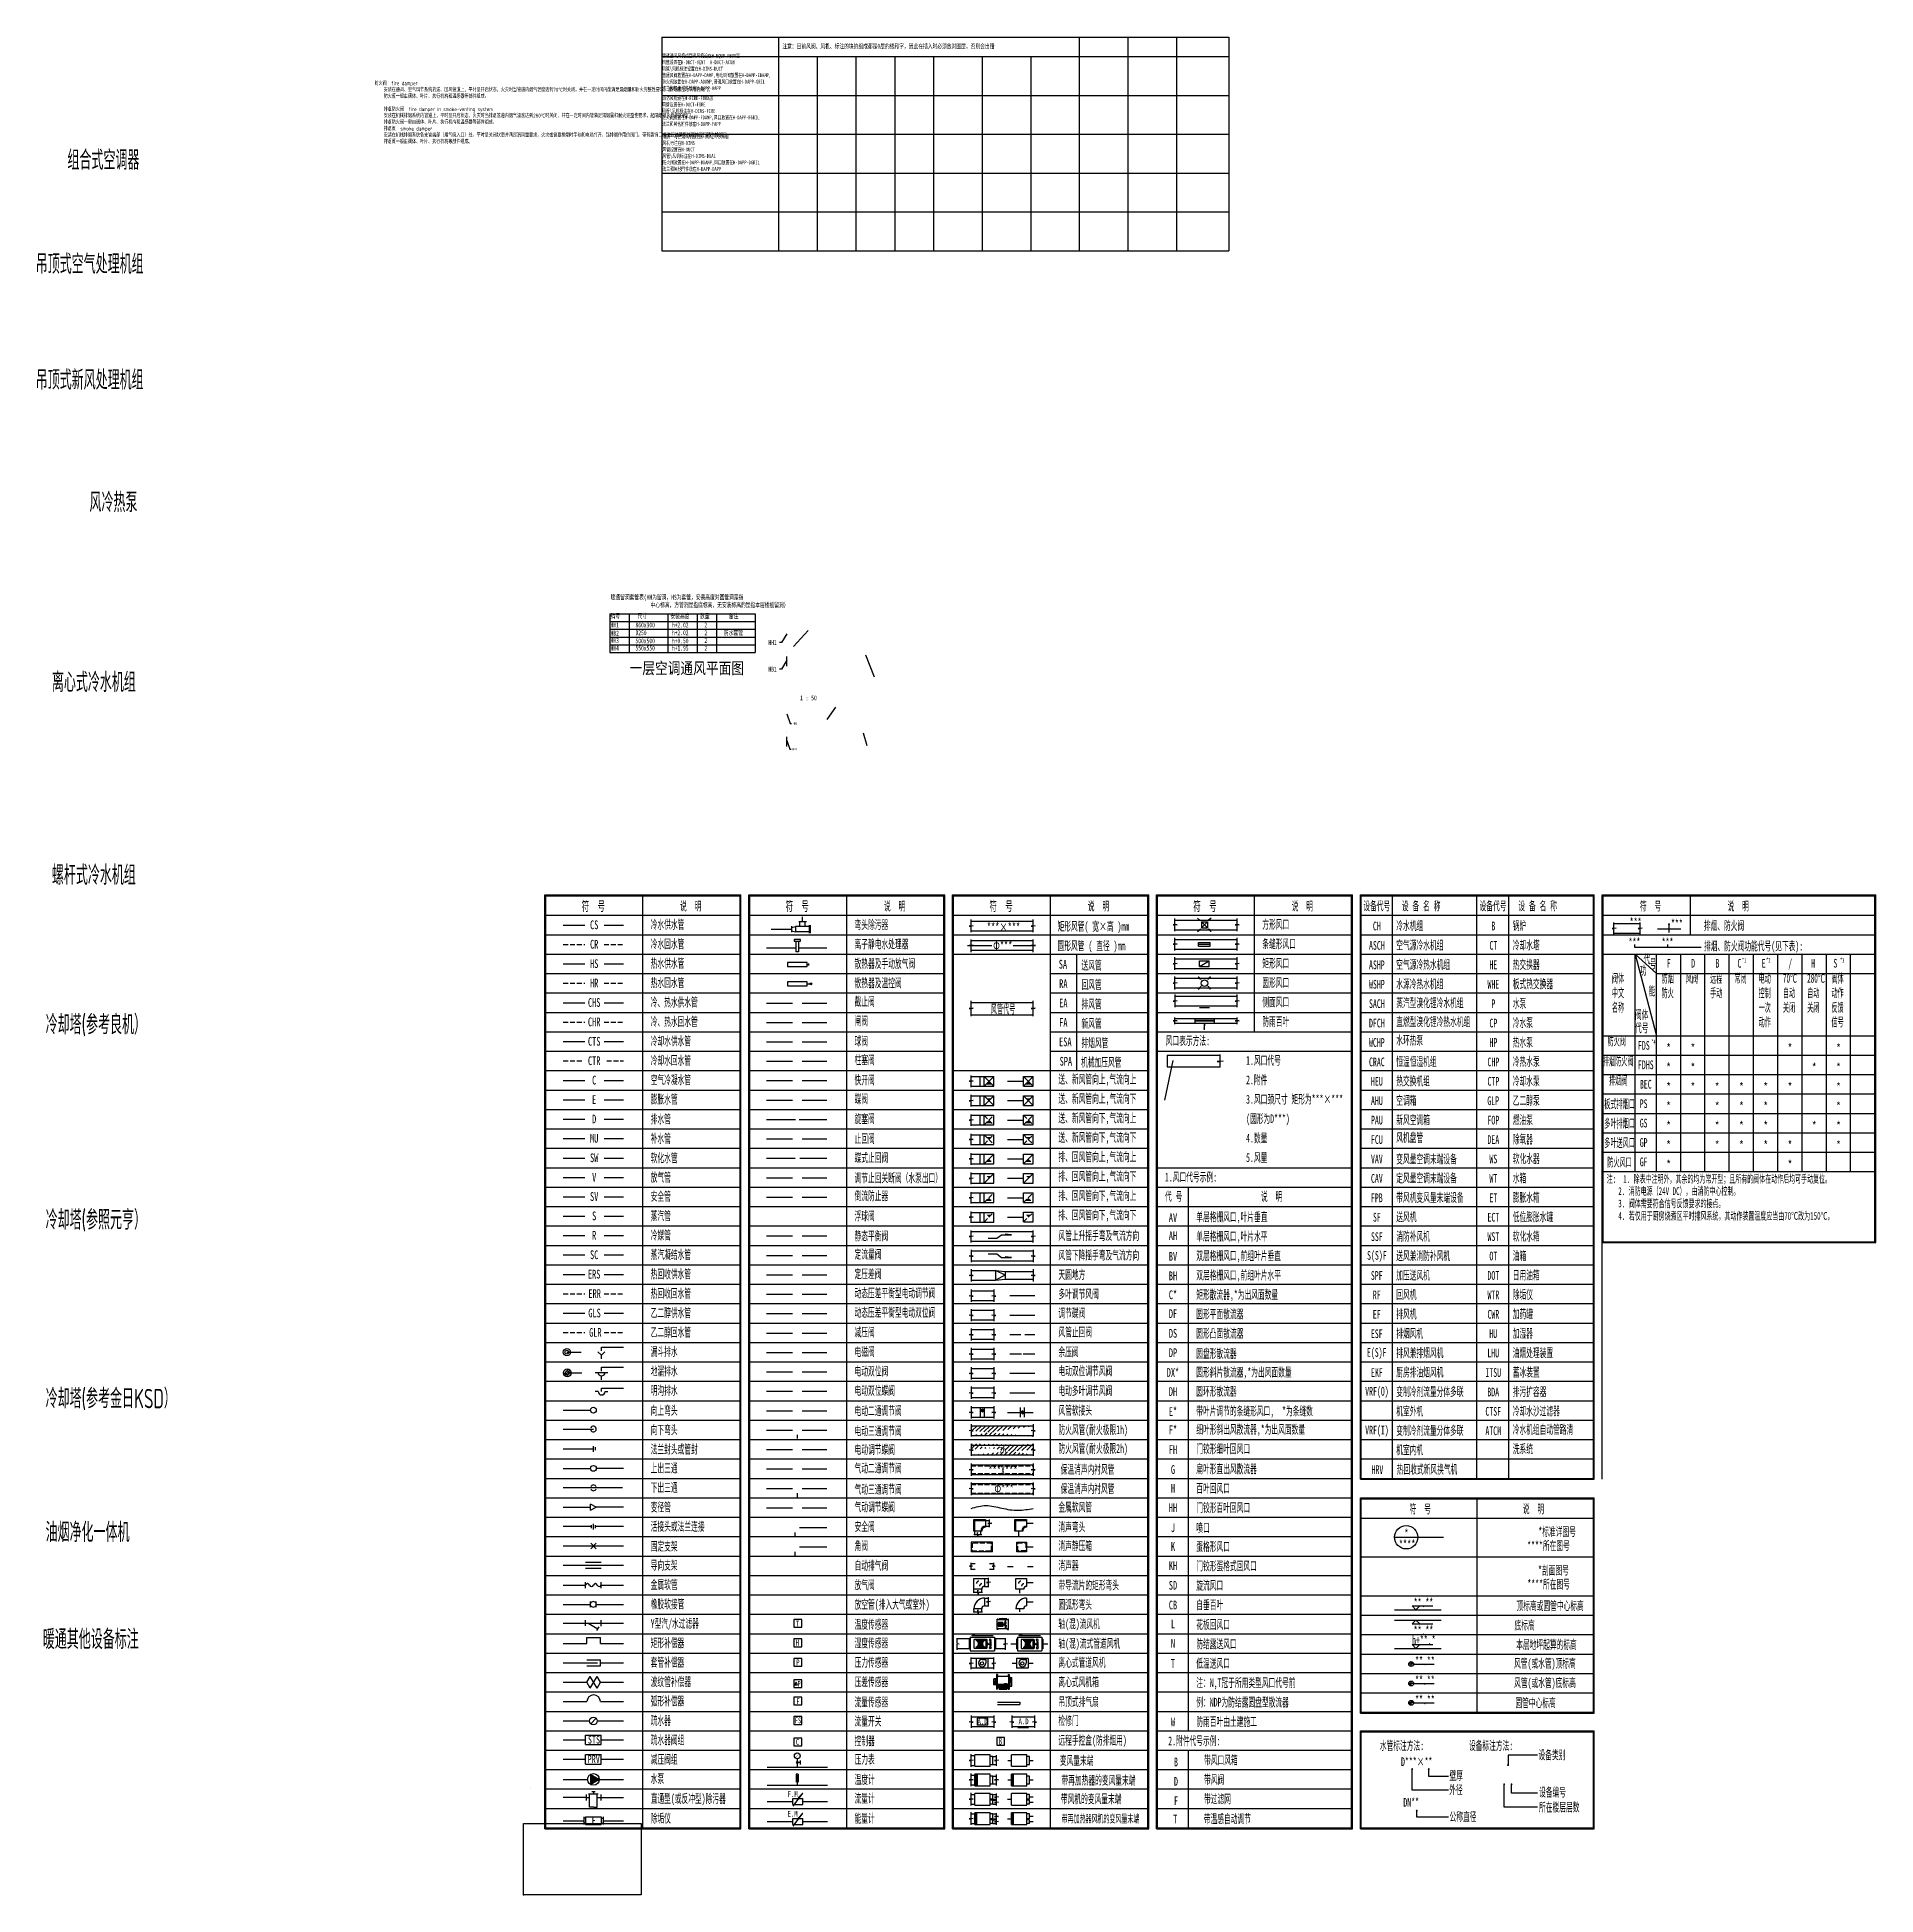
# Model space of a CAD drawing. Extents: x -25056 to 126333, y 0 to 1596596.
# Drawn here: x -25056 to 69644, y 0 to 95684 of the extents above; entities that cross this region are included whole.
import ezdxf
from ezdxf.enums import TextEntityAlignment as Align

# ---------------------------------------------------------------- set-up
doc = ezdxf.new("R2010")
doc.units = 0
doc.header["$LTSCALE"] = 1000
for name, pattern in [('CENTER2', [1.125, 0.75, -0.125, 0.125, -0.125]), ('DASH', [0.35, 0.25, -0.1]), ('DASHDOT', [25.4, 12.7, -6.35, 0, -6.35]), ('HIDDEN', [9.525, 6.35, -3.175])]:
    doc.linetypes.add(name, pattern=pattern)
doc.layers.get('0').update_dxf_attribs({"linetype": 'CONTINUOUS'})
for name, color, linetype in [('H-AI', 6, 'CONTINUOUS'), ('H-AI-CTRL', 6, 'HIDDEN'), ('H-AI-INST', 6, 'CONTINUOUS'), ('H-AI-RECT', 7, 'CONTINUOUS'), ('H-BUSH', 7, 'CONTINUOUS'), ('H-BUSH-DIMS', 7, 'CONTINUOUS'), ('H-DAPP-AAPP', 3, 'CONTINUOUS'), ('H-DAPP-DAMP', 3, 'CONTINUOUS'), ('H-DAPP-EDAMP', 31, 'CONTINUOUS'), ('H-DAPP-GRIL', 11, 'CONTINUOUS'), ('H-DIMS', 7, 'CONTINUOUS'), ('H-DIMS-DUCT', 7, 'CONTINUOUS'), ('H-DIMS-EQUP', 7, 'CONTINUOUS'), ('H-DIMS-FIRE', 7, 'CONTINUOUS'), ('H-DUAL-FBOX', 131, 'CONTINUOUS'), ('H-DUCT', 2, 'CONTINUOUS'), ('H-DUCT-APPE', 7, 'CONTINUOUS'), ('H-DUCT-VENT', 2, 'CONTINUOUS'), ('H-EQUP-AHU', 4, 'CONTINUOUS'), ('H-EQUP-CHI', 4, 'CONTINUOUS'), ('H-EQUP-CT', 4, 'CONTINUOUS'), ('H-EQUP-ELSE', 4, 'CONTINUOUS'), ('H-EQUP-FANS', 4, 'CONTINUOUS'), ('H-EQUP-FBOX', 4, 'CONTINUOUS'), ('H-EQUP-HEAT', 4, 'CONTINUOUS'), ('H-EQUP-HP', 4, 'CONTINUOUS'), ('H-EQUP-PUMP', 4, 'CONTINUOUS'), ('H-EQUP-SW', 4, 'CONTINUOUS'), ('H-HOBU-DIMS', 7, 'CONTINUOUS'), ('H-HOLE', 7, 'CONTINUOUS'), ('h-hole-dims', 7, 'CONTINUOUS'), ('h-papp-valv', 3, 'CONTINUOUS'), ('H-PIPE', 1, 'CONTINUOUS'), ('H-PIPE-APPE', 7, 'CONTINUOUS'), ('H-PIPE-C', 4, 'DASH'), ('H-PIPE-CHR', 1, 'DASH'), ('H-PIPE-CHS', 1, 'CONTINUOUS'), ('H-PIPE-CR', 1, 'DASH'), ('H-PIPE-CS', 1, 'CONTINUOUS'), ('H-PIPE-CTR', 1, 'DASH'), ('H-PIPE-CTS', 1, 'CONTINUOUS'), ('H-PIPE-DIMS', 7, 'CONTINUOUS'), ('H-PIPE-HR', 1, 'DASH'), ('H-PIPE-HS', 1, 'CONTINUOUS'), ('H-PIPE-R', 1, 'CENTER2'), ('提开发描述', 2, 'CONTINUOUS')]:
    doc.layers.add(name, color=color, linetype=linetype)
doc.styles.add('TH-STYLE1', font='STFANGSO.TTF', dxfattribs={"width": 0.7})
doc.styles.add('TH-STYLE2', font='STXIHEI.TTF', dxfattribs={"width": 0.8})
doc.styles.add('TH-STYLE3', font='tssdeng.shx', dxfattribs={"width": 0.8, "bigfont": 'tssdchn.shx'})
doc.dimstyles.new('TH-DIM100', dxfattribs={"dimscale": 100, "dimtxt": 2.5, "dimasz": 1, "dimexe": 2, "dimexo": 3, "dimgap": 1.5, "dimtad": 1, "dimdec": 3, "dimdsep": 46, "dimtxsty": 'TH-STYLE1', "dimblk": 'ARCHTICK', "dimcen": 0, "dimclrd": 256, "dimclre": 256, "dimclrt": 256, "dimazin": 2, "dimtfac": 1, "dimtdec": 3, "dimtofl": 0, "dimtmove": 0, "dimatfit": 3, "dimfxl": 0.18, "dimtolj": 1, "dimtzin": 0, "dimlwd": -1, "dimlwe": -1, "dimarcsym": 0})
doc.dimstyles.new('TH-DIM50', dxfattribs={"dimscale": 50, "dimtxt": 2.5, "dimasz": 1.5, "dimexe": 2, "dimexo": 3, "dimgap": 1.5, "dimtad": 1, "dimdsep": 46, "dimtxsty": 'TH-STYLE1', "dimblk": 'ARCHTICK', "dimcen": 0, "dimclrd": 256, "dimclre": 256, "dimclrt": 256, "dimazin": 2, "dimtfac": 1, "dimtofl": 0, "dimtmove": 0, "dimatfit": 3, "dimfxl": 0.18, "dimtolj": 1, "dimtzin": 0, "dimlwd": -1, "dimlwe": -1, "dimarcsym": 0})
pattern_1 = [(45, (-177039.94, -17053.6), (-112.2532, 112.2532), [])]

msp = doc.modelspace()

# ---------------------------------------------------------------- texts
at = {"attachment_point": 1}
for s, insert, char_height, style in [('普通通风风机或空调风机设在H-EQUP-FBOX层\\P风管设置在H-DUCT-VENT  H-DUCT-ACON \\P风管\\\\风机标注设置在H-DIMS-DUCT\\P普通风阀放置在H-DAPP-DAMP,电动风阀放置在H-DAPP-EDAMP,\\P防火阀放置在H-DAPP-ADAMP,普通风口放置在H-DAPP-GRIL\\P法兰和其他附件放在H-DAPP-AAPP', (7135, 94824), 200, 'TH-STYLE1'), ('注意：目前风阀、风机、标注的块的组成都是0层的线和字，因此在插入时必须放对图层，否则会出错', (13323, 95344), 250, 'TH-STYLE1'), ('防火阀  fire damper\\P    安装在通风、空气调节系统的送、回风管道上，平时呈开启状态，火灾时当管道内烟气温度达到70℃时关闭，并在一定时间内能满足漏烟量和耐火完整性要求，起隔烟阻火作用的阀门。\\P    防火阀一般由阀体、叶片、执行机构和温感器等部件组成。\\P\\P    排烟防火阀  fire damper in smoke-venting system\\P    安装在机械排烟系统的管道上，平时呈开启状态，火灾时当排烟管道内烟气温度达到280℃时关闭，并在一定时间内能满足漏烟量和耐火完整性要求，起隔烟阻火作用的阀门。\\P    排烟防火阀一般由阀体、叶片、执行机构和温感器等部件组成。\\P    排烟阀  smoke damper\\P    安装在机械排烟系统各支管端部（烟气吸入口）处，平时呈关闭状态并满足漏风量要求，火灾或需要排烟时手动和电动打开，起排烟作用的阀门。带有装饰口或进行过装饰处理的阀门称为排烟口。\\P    排烟阀一般由阀体、叶片、执行机构等部件组成。', (-7678, 93408), 200, 'TH-STYLE3'), ('消防风机设在H-FIRE-FBOX层\\P风管设置在H-DUCT-FIRE \\P风管\\\\风机标注在H-DIMS-FIRE\\P防火阀放置在H-DAPP-FDAMP,风口放置在H-DAPP-FGRIL\\P法兰和其他附件放在H-DAPP-FAPP', (7132, 92647), 200, 'TH-STYLE1'), ('消防平时合用风机设在H-DUAL-FBOX层\\P风机标注在H-DIMS\\P风管设置在H-DUCT\\P风管\\\\风机标注在H-DIMS-DUAL\\P防火阀放置在H-DAPP-DDAMP,风口放置在H-DAPP-DGRIL\\P法兰和其他附件放在H-DAPP-DAPP', (7151, 90663), 200, 'TH-STYLE1')]:
    msp.add_mtext(s, dxfattribs=dict(at, insert=insert, char_height=char_height, style=style))
at = {"layer": 'H-BUSH-DIMS', "style": 'TH-STYLE1'}
for insert, char_height, attachment_point in [((13035, 63006, 0), 250, 9), ((13854, 59067, 0), 125, 1)]:
    msp.add_mtext('HB1', dxfattribs=dict(at, insert=insert, char_height=char_height, attachment_point=attachment_point))
at = {"layer": 'H-DIMS', "style": 'TH-STYLE1'}
for s, height, width, p in [('符  号', 500, 0.55, (3590, 50938)), ('说  明', 450, 0.55, (8605, 50938)), ('符  号', 500, 0.55, (14090, 50938)), ('说  明', 450, 0.55, (19105, 50938)), ('符  号', 500, 0.55, (24590, 50938)), ('说  明', 450, 0.55, (29605, 50938)), ('符  号', 500, 0.55, (35090, 50938)), ('说  明', 450, 0.55, (40105, 50938)), ('符  号', 450, 0.55, (58040, 50938)), ('说  明', 450, 0.55, (62555, 50938)), ('CH', 450, 0.55, (43944, 49902)), ('B', 450, 0.55, (49944, 49902)), ('***', 450, 0.55, (57269, 50106)), ('***', 450, 0.55, (59398, 50034)), ('ASCH', 450, 0.55, (43944, 48902)), ('CT', 450, 0.55, (49944, 48902)), ('***', 450, 0.55, (57210, 49071)), ('***', 450, 0.55, (58913, 49071)), ('ASHP', 450, 0.55, (43944, 47902)), ('HE', 450, 0.55, (49944, 47902)), ('WSHP', 450, 0.55, (43944, 46902)), ('WHE', 450, 0.55, (49944, 46902)), ('SACH', 450, 0.55, (43944, 45902)), ('P', 450, 0.55, (49944, 45902)), ('DFCH', 450, 0.55, (43944, 44902)), ('CP', 450, 0.55, (49944, 44902)), ('WCHP', 450, 0.55, (43944, 43902)), ('HP', 450, 0.55, (49944, 43902)), ('CRAC', 450, 0.55, (43944, 42902)), ('CHP', 450, 0.55, (49944, 42902)), ('FDS', 450, 0.55, (57696, 43752)), ('HEU', 450, 0.55, (43944, 41902)), ('CTP', 450, 0.55, (49944, 41902)), ('FDHS', 450, 0.55, (57795, 42752)), ('BEC', 450, 0.55, (57795, 41752)), ('AHU', 450, 0.55, (43944, 40902)), ('GLP', 450, 0.55, (49938, 40902)), ('板式排烟口', 450, 0.5, (56444, 40752)), ('PS', 450, 0.55, (57682, 40752)), ('PAU', 450, 0.55, (43944, 39902)), ('FOP', 450, 0.55, (49944, 39902)), ('多叶排烟口', 450, 0.5, (56444, 39752)), ('GS', 450, 0.55, (57682, 39752)), ('FCU', 450, 0.55, (43944, 38902)), ('DEA', 450, 0.55, (49944, 38902)), ('多叶送风口', 450, 0.5, (56444, 38752)), ('GP', 450, 0.55, (57682, 38752)), ('VAV', 450, 0.55, (43944, 37902)), ('WS', 450, 0.55, (49944, 37902)), ('防火风口', 450, 0.5, (56444, 37752)), ('GF', 450, 0.55, (57682, 37752)), ('CAV', 450, 0.55, (43944, 36902)), ('WT', 450, 0.55, (49944, 36902)), ('FPB', 450, 0.55, (43944, 35902)), ('ET', 450, 0.55, (49944, 35902)), ('SF', 450, 0.55, (43944, 34902)), ('ECT', 450, 0.55, (49944, 34902)), ('SSF', 450, 0.55, (43944, 33902)), ('WST', 450, 0.55, (49944, 33902)), ('S(S)F', 450, 0.55, (43944, 32902)), ('OT', 450, 0.55, (49944, 32902)), ('SPF', 450, 0.55, (43938, 31902)), ('DOT', 450, 0.55, (49944, 31902)), ('RF', 450, 0.55, (43938, 30902)), ('WTR', 450, 0.55, (49944, 30902)), ('EF', 450, 0.55, (43938, 29902)), ('CWR', 450, 0.55, (49944, 29902)), ('ESF', 450, 0.55, (43938, 28902)), ('HU', 450, 0.55, (49938, 28902)), ('E(S)F', 450, 0.55, (43938, 27902)), ('LHU', 450, 0.55, (49938, 27902)), ('EKF', 450, 0.55, (43949, 26902)), ('ITSU', 450, 0.55, (49938, 26902)), ('VRF(O)', 450, 0.55, (43949, 25902)), ('BDA', 450, 0.55, (49938, 25902)), ('CTSF', 450, 0.55, (49938, 24902)), ('VRF(I)', 450, 0.55, (43949, 23902)), ('ATCM', 450, 0.55, (49938, 23902)), ('保温消声内衬风管', 450, 0.55, (29044, 21927)), ('HRV', 450, 0.55, (43974, 21902)), ('保温消声内衬风管', 450, 0.55, (29044, 20932)), ('符  号', 450, 0.55, (46180, 19888)), ('说  明', 450, 0.55, (52008, 19888)), ('****', 450, 0.7, (45503, 18063)), ('*', 450, 0.7, (45469, 18629)), ('****所在图号', 450, 0.55, (52783, 17997)), ('*标准详图号', 450, 0.55, (53228, 18721)), ('****所在图号', 450, 0.55, (52792, 16014)), ('*剖面图号', 450, 0.55, (53039, 16731)), ('**.**', 450, 0.55, (46344, 15061)), ('顶标高或圆管中心标高', 450, 0.55, (52869, 14902)), ('**.**', 450, 0.55, (46344, 13626)), ('底标高', 450, 0.55, (51556, 13902)), ('h+**.*', 450, 0.55, (46361, 13137)), ('本层地坪起算的标高', 450, 0.55, (52681, 12902)), ('**.**', 450, 0.55, (46419, 12061)), ('风管(或水管)顶标高', 450, 0.55, (52600, 11902)), ('**.**', 450, 0.55, (46419, 11061)), ('风管(或水管)底标高', 450, 0.55, (52603, 10902)), ('**.**', 450, 0.55, (46419, 10061)), ('圆管中心标高', 450, 0.55, (52119, 9902)), ('变风量末端', 450, 0.55, (28481, 6938)), ('D***×**', 450, 0.55, (45996, 6877)), ('带再加热器的变风量末端', 450, 0.55, (29606, 5919)), ('带风机的变风量末端', 450, 0.55, (29231, 4957)), ('DN**', 450, 0.55, (45712, 4782)), ('带再加热器风机的变风量末端', 400, 0.55, (29710, 3935))]:
    msp.add_text(s, height=height, dxfattribs=dict(at, width=width)).set_placement(p, align=Align.MIDDLE)
at = {"layer": 'H-DIMS', "style": 'TH-STYLE1', "width": 0.55}
for s, height, p in [('设备代号', 450, (43248, 50709)), ('设 备 名 称', 450, (45229, 50709)), ('设备代号', 450, (49234, 50709)), ('设 备 名 称', 450, (51229, 50709)), ('冷水供水管', 450, (6544, 49752)), ('弯头除污器', 450, (17044, 49745)), ('矩形风管( 宽×高 )mm', 450, (27499, 49657)), ('方形风口', 450, (38044, 49757)), ('冷水机组', 450, (44944, 49692)), ('锅炉', 450, (50944, 49692)), ('排烟、防火阀', 450, (60784, 49698)), ('冷水回水管', 450, (6544, 48752)), ('离子静电水处理器', 450, (17044, 48744)), ('圆形风管 ( 直径 )mm', 450, (27499, 48657)), ('条缝形风口', 450, (38044, 48757)), ('空气源冷水机组', 450, (44944, 48692)), ('冷却水塔', 450, (50944, 48692)), ('排烟、防火阀功能代号(见下表):', 450, (60792, 48644)), ('热水供水管', 450, (6544, 47752)), ('散热器及手动放气阀', 450, (17044, 47744)), ('送风管', 450, (28731, 47657)), ('矩形风口', 450, (38044, 47757)), ('空气源冷热水机组', 450, (44944, 47692)), ('热交换器', 450, (50944, 47692)), ('功', 450, (57487, 47394)), ('代', 450, (57683, 47970)), ('号', 450, (57992, 47725)), ('F', 450, (58882, 47758)), ('D', 450, (60132, 47758)), ('B', 450, (61382, 47758)), ('C ', 450, (62518, 47758)), ('*1 ', 250, (62746, 48010)), ('E ', 450, (63766, 47758)), ('*2 ', 250, (63996, 48010)), ('/', 450, (65132, 47758)), ('H', 450, (66307, 47758)), ('S  ', 450, (67460, 47758)), ('*3 ', 250, (67796, 48010)), ('热水回水管', 450, (6544, 46752)), ('散热器及温控阀', 450, (17044, 46744)), ('回风管', 450, (28731, 46657)), ('圆形风口', 450, (38044, 46757)), ('水源冷热水机组', 450, (44944, 46692)), ('板式热交换器', 450, (50944, 46692)), ('冷、热水供水管', 450, (6544, 45752)), ('截止阀', 450, (17044, 45786)), ('排风管', 450, (28731, 45657)), ('侧面风口', 450, (38044, 45757)), ('蒸汽型溴化锂冷水机组', 450, (44944, 45718)), ('水泵', 450, (50944, 45692)), ('能', 450, (57941, 46331)), ('冷、热水回水管', 450, (6544, 44752)), ('闸阀', 450, (17044, 44786)), ('新风管', 450, (28731, 44657)), ('防雨百叶', 450, (38044, 44757)), ('直燃型溴化锂冷热水机组', 450, (44944, 44747)), ('冷水泵', 450, (50944, 44692)), ('阀体', 450, (57240, 45110)), ('冷却水供水管', 450, (6544, 43752)), ('球阀', 450, (17044, 43746)), ('排烟风管', 450, (28731, 43657)), ('风口表示方法:', 450, (33069, 43767)), ('水环热泵', 450, (44944, 43793)), ('热水泵', 450, (50944, 43692)), ('代号', 450, (57238, 44424)), ('*4', 250, (58077, 43810)), ('冷却水回水管', 450, (6544, 42752)), ('柱塞阀', 450, (17044, 42776)), ('机械加压风管', 450, (28712, 42657)), ('1.风口代号', 450, (37208, 42752)), ('恒温恒湿机组', 450, (44944, 42692)), ('冷热水泵', 450, (50944, 42692)), ('空气冷凝水管', 450, (6544, 41752)), ('快开阀', 450, (17044, 41744)), ('送、新风管向上,气流向上', 450, (27544, 41786)), ('2.附件', 450, (37208, 41752)), ('热交换机组', 450, (44944, 41692)), ('冷却水泵', 450, (50944, 41692)), ('膨胀水管', 450, (6544, 40752)), ('蝶阀', 450, (17044, 40772)), ('送、新风管向上,气流向下', 450, (27544, 40786)), ('3.风口颈尺寸 矩形为***×***', 450, (37208, 40752)), ('空调箱', 450, (44944, 40692)), ('乙二醇泵', 450, (50944, 40692)), ('排水管', 450, (6544, 39732)), ('旋塞阀', 450, (17044, 39747)), ('送、新风管向下,气流向上', 450, (27544, 39786)), ('(圆形为D***)', 450, (37208, 39751)), ('新风空调箱', 450, (44944, 39692)), ('燃油泵', 450, (50944, 39692)), ('补水管', 450, (6544, 38732)), ('止回阀', 450, (17044, 38723)), ('送、新风管向下,气流向下', 450, (27544, 38786)), ('4.数量', 450, (37208, 38752)), ('风机盘管', 450, (44944, 38778)), ('排、回风管向上,气流向上', 450, (27544, 37786)), ('除氧器', 450, (50944, 38692)), ('软化水管', 450, (6544, 37732)), ('蝶式止回阀', 450, (17044, 37740)), ('5.风量', 450, (37208, 37752)), ('变风量空调末端设备', 450, (44944, 37671)), ('软化水器', 450, (50944, 37692)), ('放气管', 450, (6544, 36732)), ('调节止回关断阀（水泵出口）', 450, (17044, 36702)), ('排、回风管向上,气流向下', 450, (27544, 36786)), ('1.风口代号示例:', 450, (33030, 36746)), ('定风量空调末端设备', 450, (44944, 36692)), ('水箱', 450, (50944, 36692)), ('注:  1. 除表中注明外，其余的均为常开型；且所有的阀体在动作后均可手动复位。', 400, (55785, 36676)), ('2. 消防电源（24V DC），由消防中心控制。', 400, (56379, 36049)), ('安全管', 450, (6544, 35752)), ('倒流防止器', 450, (17044, 35777)), ('排、回风管向下,气流向上', 450, (27544, 35786)), ('代 号', 450, (33031, 35746)), ('说  明', 450, (37974, 35746)), ('带风机变风量末端设备', 450, (44944, 35692)), ('膨胀水箱', 450, (50944, 35692)), ('3. 阀体需要符合信号反馈要求的接点。', 400, (56379, 35411)), ('蒸汽管', 450, (6544, 34752)), ('浮球阀', 450, (17044, 34741)), ('排、回风管向下,气流向下', 450, (27544, 34786)), ('单层格栅风口,叶片垂直', 450, (34644, 34692)), ('送风机', 450, (44944, 34692)), ('低位膨胀水罐', 450, (50944, 34692)), ('4. 若仅用于厨房烧煮区平时排风系统，其动作装置温度应当由70℃改为150℃。', 400, (56379, 34772)), ('冷媒管', 450, (6544, 33752)), ('静态平衡阀', 450, (17044, 33715)), ('风管上升摇手弯及气流方向 ', 450, (27544, 33731)), ('单层格栅风口,叶片水平', 450, (34644, 33692)), ('消防补风机', 450, (44944, 33692)), ('软化水箱', 450, (50944, 33692)), ('蒸汽凝结水管', 450, (6544, 32752)), ('定流量阀', 450, (17044, 32768)), ('风管下降摇手弯及气流方向 ', 450, (27544, 32721)), ('双层格栅风口,前组叶片垂直', 450, (34644, 32692)), ('送风兼消防补风机', 450, (44944, 32692)), ('油箱', 450, (50944, 32692)), ('热回收供水管', 450, (6544, 31752)), ('定压差阀', 450, (17044, 31756)), ('天圆地方', 450, (27544, 31721)), ('双层格栅风口,前组叶片水平', 450, (34644, 31692)), ('加压送风机', 450, (44944, 31692)), ('日用油箱', 450, (50944, 31692)), ('热回收回水管', 450, (6544, 30752)), ('动态压差平衡型电动调节阀', 450, (17044, 30771)), ('多叶调节风阀', 450, (27544, 30724)), ('矩形散流器,*为出风面数量', 450, (34644, 30692)), ('回风机', 450, (44944, 30692)), ('除垢仪', 450, (50944, 30692)), ('乙二醇供水管', 450, (6544, 29752)), ('动态压差平衡型电动双位阀', 450, (17044, 29771)), ('调节碟阀', 450, (27544, 29740)), ('圆形平面散流器', 450, (34644, 29692)), ('排风机', 450, (44944, 29692)), ('加药罐', 450, (50944, 29692)), ('乙二醇回水管', 450, (6544, 28752)), ('减压阀', 450, (17044, 28754)), ('风管止回阀', 450, (27544, 28758)), ('圆形凸面散流器', 450, (34644, 28692)), ('排烟风机', 450, (44944, 28692)), ('加湿器', 450, (50944, 28692)), ('漏斗排水', 450, (6544, 27752)), ('电磁阀', 450, (17044, 27746)), ('余压阀', 450, (27544, 27742)), ('圆盘形散流器', 450, (34644, 27654)), ('排风兼排烟风机', 450, (44944, 27692)), ('油烟处理装置', 450, (50944, 27692)), ('地漏排水', 450, (6544, 26752)), ('电动双位阀', 450, (17044, 26746)), ('电动双位调节风阀', 450, (27544, 26758)), ('圆形斜片散流器,*为出风面数量', 450, (34644, 26694)), ('厨房排油烟风机', 450, (44944, 26692)), ('蓄冰装置', 450, (50944, 26692)), ('明沟排水', 450, (6544, 25752)), ('电动双位蝶阀', 450, (17044, 25746)), ('电动多叶调节风阀', 450, (27544, 25742)), ('圆环形散流器', 450, (34644, 25709)), ('变制冷剂流量分体多联', 450, (44944, 25692)), ('排污扩容器', 450, (50944, 25692)), ('向上弯头', 450, (6544, 24726)), ('电动二通调节阀', 450, (17044, 24707)), ('风管软接头', 450, (27544, 24729)), ('带叶片调节的条缝形风口,  *为条缝数', 450, (34644, 24692)), ('机室外机', 450, (44944, 24692)), ('冷却水沙过滤器', 450, (50944, 24692)), ('向下弯头', 450, (6544, 23726)), ('电动三通调节阀', 450, (17044, 23667)), ('防火风管(耐火极限1h)', 450, (27544, 23733)), ('细叶形斜出风散流器,*为出风面数量', 450, (34644, 23746)), ('变制冷剂流量分体多联', 450, (44944, 23692)), ('冷水机组自动管路清', 450, (50944, 23742)), ('法兰封头或管封', 450, (6544, 22726)), ('电动调节蝶阀', 450, (17044, 22707)), ('防火风管(耐火极限2h)', 450, (27544, 22764)), ('门铰形细叶回风口', 450, (34644, 22747)), ('机室内机', 450, (44944, 22692)), ('洗系统', 450, (50944, 22742)), ('上出三通', 450, (6544, 21752)), ('气动二通调节阀', 450, (17044, 21752)), ('扁叶形直出风散流器', 450, (34644, 21713)), ('热回收式新风换气机', 450, (44969, 21692)), ('下出三通', 450, (6544, 20752)), ('气动三通调节阀', 450, (17044, 20662)), ('百叶回风口', 450, (34644, 20713)), ('变径管', 450, (6544, 19746)), ('气动调节蝶阀', 450, (17044, 19752)), ('金属软风管', 450, (27544, 19742)), ('门铰形百叶回风口', 450, (34644, 19713)), ('活接头或法兰连接', 450, (6544, 18752)), ('安全阀', 450, (17044, 18741)), ('消声弯头', 450, (27544, 18727)), ('喷口', 450, (34644, 18677)), ('固定支架', 450, (6544, 17726)), ('角阀', 450, (17044, 17752)), ('消声静压箱', 450, (27544, 17753)), ('蛋格形风口', 450, (34644, 17711)), ('导向支架', 450, (6544, 16752)), ('自动排气阀', 450, (17044, 16741)), ('消声器', 450, (27544, 16740)), ('门铰形蛋格式回风口', 450, (34644, 16713)), ('金属软管', 450, (6544, 15752)), ('放气阀', 450, (17044, 15741)), ('带导流片的矩形弯头', 450, (27544, 15728)), ('旋流风口', 450, (34644, 15713)), ('橡胶软接管', 450, (6544, 14752)), ('放空管(排入大气或室外)', 450, (17044, 14736)), ('圆弧形弯头', 450, (27544, 14728)), ('自垂百叶', 450, (34644, 14713)), ('Y型汽/水过滤器', 450, (6544, 13752)), ('温度传感器', 450, (17044, 13705)), ('轴(混)流风机', 450, (27544, 13734)), ('花板回风口', 450, (34644, 13698)), ('矩形补偿器', 450, (6544, 12752)), ('湿度传感器', 450, (17044, 12745)), ('轴(混)流式管道风机', 450, (27544, 12724)), ('防结露送风口', 450, (34644, 12698)), ('套管补偿器', 450, (6544, 11752)), ('压力传感器', 450, (17044, 11745)), ('离心式管道风机', 450, (27544, 11744)), ('低温送风口', 450, (34644, 11698)), ('波纹管补偿器', 450, (6544, 10752)), ('压差传感器', 450, (17044, 10745)), ('离心式风机箱', 450, (27544, 10744)), ('注：N,T冠于所用类型风口代号前', 450, (34644, 10698)), ('弧形补偿器', 450, (6544, 9752)), ('流量传感器', 450, (17044, 9705)), ('吊顶式排气扇', 450, (27544, 9722)), ('例：NDP为防结露圆盘型散流器', 450, (34644, 9698)), ('疏水器', 450, (6544, 8752)), ('流量开关', 450, (17044, 8718)), ('检修门', 450, (27544, 8746)), ('防雨百叶由土建施工 ', 450, (34644, 8695)), ('疏水器阀组', 450, (6544, 7752)), ('控制器', 450, (17044, 7705)), ('B', 375, (24470, 7725)), ('远程手控盒(防排烟用)', 450, (27544, 7736)), ('2.附件代号示例:', 450, (33198, 7707)), ('水管标注方法:', 450, (44098, 7461)), ('设备标注方法:', 450, (48687, 7461)), ('减压阀组', 450, (6544, 6752)), ('压力表', 450, (17044, 6752)), ('设备类别', 450, (52271, 6982)), ('水泵', 450, (6544, 5752)), ('温度计', 450, (17044, 5712)), ('壁厚', 450, (47686, 5922)), ('直通型(或反冲型)除污器', 450, (6544, 4733)), ('流量计', 450, (17044, 4745)), ('外径', 450, (47672, 5187)), ('所在楼层层数', 450, (52298, 4288)), ('设备编号', 450, (52298, 5059)), ('除垢仪', 450, (6544, 3718)), ('能量计', 450, (17044, 3715)), ('公称直径', 450, (47688, 3798))]:
    msp.add_text(s, height=height, dxfattribs=at).set_placement(p)
at = {"layer": 'H-DIMS', "style": 'TH-STYLE1', "width": 0.8}
for p in [(58971, 43252), (60221, 43252), (65221, 43252), (67721, 43252), (58971, 42252), (60221, 42252), (66471, 42252), (67721, 42252), (58971, 41252), (60221, 41252), (61471, 41252), (62721, 41252), (63971, 41252), (65221, 41252), (67721, 41252), (58971, 40252), (61471, 40252), (62721, 40252), (63971, 40252), (67721, 40252), (58971, 39252), (61471, 39252), (62721, 39252), (63971, 39252), (66471, 39252), (67721, 39252), (58971, 38252), (61471, 38252), (62721, 38252), (63971, 38252), (65221, 38252), (67721, 38252), (58971, 37252), (65221, 37252)]:
    msp.add_text('*', height=450, dxfattribs=at).set_placement(p, align=Align.BOTTOM_CENTER)
at = {"layer": 'H-DIMS', "insert": (4805, 63482), "char_height": 600, "attachment_point": 1, "style": 'TH-STYLE2'}
msp.add_mtext('  一层空调通风平面图', dxfattribs=at)
at = {"layer": 'H-DIMS', "char_height": 450, "style": 'TH-STYLE1'}
for s, insert, width, attachment_point in [('{\\Q0.5;\\W0.5;阀体中文名称}', (56049, 47431), 738, 1), ('{\\Q0.5;\\W0.5;防烟防火}', (58605, 47431), 738, 1), ('{\\Q0.5;\\W0.5;风阀}', (59855, 47431), 738, 1), ('{\\Q0.5;\\W0.5;远程手动}', (61105, 47431), 738, 1), ('{\\Q0.5;\\W0.5;常闭}', (62355, 47431), 738, 1), ('{\\Q0.5;\\W0.5;电动控制一次动作}', (63605, 47431), 738, 1), ('{\\Q0.5;\\W0.5;70℃自动关闭}', (64855, 47431), 738, 1), ('{\\Q0.5;\\W0.5;280℃自动关闭}', (66105, 47431), 738, 1), ('{\\Q0.5;\\W0.5;阀体动作反馈信号}', (67355, 47431), 738, 1), ('{\\Q0.5;\\W0.5;防火阀}', (56298, 44203), 1281.83, 2), ('{\\Q0.5;\\W0.5;排烟防火阀}', (56371, 43174), 1632.68, 2), ('{\\Q0.5;\\W0.5;排烟阀}', (56371, 42174), 1632.68, 2)]:
    msp.add_mtext(s, dxfattribs=dict(at, insert=insert, width=width, attachment_point=attachment_point))
at = {"layer": 'H-DIMS-DUCT', "style": 'TH-STYLE1'}
for s, width, p in [('   ***×***', 0.7, (24395, 49856)), ('Φ***', 0.7, (24676, 48901)), ('SA', 0.7, (27775, 47934)), ('RA', 0.7, (27797, 46934)), ('EA', 0.7, (27797, 45934)), ('风管代号', 0.5, (24693, 45638)), ('FA', 0.7, (27797, 44934)), ('ESA', 0.7, (27900, 43934)), ('SPA', 0.7, (27926, 42934)), ('AV', 0.7, (33444, 34884)), ('AH', 0.7, (33444, 33950)), ('BV', 0.7, (33444, 32884)), ('BH', 0.7, (33444, 31884)), ('C*', 0.7, (33444, 30924)), ('DF', 0.7, (33444, 29937)), ('DS', 0.7, (33444, 28923)), ('DP', 0.7, (33444, 27923)), ('DX*', 0.7, (33444, 26923)), ('DH', 0.7, (33444, 25923)), ('E*', 0.7, (33444, 24912)), ('F*', 0.7, (33444, 23969)), ('FH', 0.7, (33444, 22935)), ('***X***', 0.7, (24685, 21887)), ('G', 0.7, (33444, 21908)), ('Φ***', 0.7, (24743, 20930)), ('H', 0.7, (33444, 20943)), ('HH', 0.7, (33444, 19943)), ('J', 0.7, (33444, 18907)), ('K', 0.7, (33444, 17941)), ('KH', 0.7, (33444, 16957)), ('SD', 0.7, (33444, 15943)), ('CB', 0.7, (33444, 14929)), ('L', 0.7, (33444, 13949)), ('N', 0.7, (33444, 12950)), ('T', 0.7, (33444, 11915)), ('W', 0.7, (33444, 8908)), ('B', 0.55, (33597, 6845)), ('D', 0.55, (33597, 5845)), ('F', 0.55, (33597, 4845)), ('T', 0.55, (33559, 3903))]:
    msp.add_text(s, height=450, dxfattribs=dict(at, width=width)).set_placement(p, align=Align.MIDDLE)
for s, height, width, p in [('2h', 300, 0.7, (24503, 22768)), ('A.D', 300, 0.7, (23378, 8786)), ('A.D', 300, 0.7, (25492, 8786)), ('带风口风箱', 450, 0.55, (35044, 6714)), ('带风阀', 450, 0.55, (35044, 5714)), ('带过滤网', 450, 0.55, (35044, 4714)), ('带温感自动调节', 450, 0.55, (35033, 3689))]:
    msp.add_text(s, height=height, dxfattribs=dict(at, width=width)).set_placement(p)
at = {"layer": 'H-HOBU-DIMS', "char_height": 250, "attachment_point": 1, "style": 'TH-STYLE1'}
for s, insert in [('暖通留洞套管表(HH为留洞，HS为套管，安装高度对圆管洞是指', (4477, 66965)), ('编号', (4477, 65990)), ('尺寸', (5870, 65990)), ('                            中心标高，方管洞是指底标高，无安装标高的是指本层楼板留洞）', (2538, 66565)), ('安装高度', (7559, 65990)), ('数量', (9083, 65990)), ('备注', (10569, 65990)), ('HH1', (4477, 65532)), ('HB2', (4477, 65114)), ('860x300', (5761, 65532)), ('D250', (5761, 65132)), ('h+2.02', (7638, 65532)), ('h+2.02', (7638, 65132)), ('2', (9314, 65532)), ('2', (9314, 65132)), ('防水套管', (10314, 65132)), ('HH3', (4477, 64741)), ('HH4', (4477, 64341)), ('500x500', (5761, 64714)), ('550x550', (5761, 64341)), ('h+0.50', (7638, 64714)), ('h+1.95', (7638, 64341)), ('2', (9314, 64732)), ('2', (9314, 64332))]:
    msp.add_mtext(s, dxfattribs=dict(at, insert=insert))
at = {"layer": 'H-HOLE', "insert": (15098, 61523, 0), "char_height": 250, "attachment_point": 9, "style": 'TH-STYLE1'}
msp.add_mtext('1 : 50', dxfattribs=at)
at = {"layer": 'h-hole-dims', "style": 'TH-STYLE1'}
for insert, char_height, attachment_point in [((13035, 64377, 0), 250, 9), ((13876, 60395, 0), 125, 1)]:
    msp.add_mtext('HH1', dxfattribs=dict(at, insert=insert, char_height=char_height, attachment_point=attachment_point))
at = {"layer": 'H-PIPE-DIMS', "style": 'TH-STYLE1', "width": 0.7}
for s, height, p in [('CS', 450, (3634, 49963)), ('CR', 450, (3634, 48963)), ('HS', 450, (3634, 47963)), ('HR', 450, (3634, 46963)), ('CHS', 450, (3634, 45963)), ('CHR', 450, (3634, 44963)), ('CTS', 450, (3634, 43963)), ('CTR', 450, (3634, 42963)), ('C', 450, (3634, 41963)), ('E', 450, (3634, 40963)), ('D', 450, (3634, 39963)), ('MU', 450, (3634, 38963)), ('SW', 450, (3634, 37963)), ('V', 450, (3634, 36963)), ('SV', 450, (3634, 35969)), ('S', 450, (3634, 34969)), ('R', 450, (3634, 33969)), ('SC', 450, (3634, 32969)), ('ERS', 450, (3634, 31969)), ('ERR', 450, (3657, 30969)), ('GLS', 450, (3652, 29969)), ('GLR', 450, (3695, 28969)), ('STS', 400, (3623, 7991)), ('PRV', 400, (3610, 6992)), ('F.M', 300, (13860, 5188)), ('E', 400, (3611, 3819)), ('E.M', 300, (13850, 4173))]:
    msp.add_text(s, height=height, dxfattribs=at).set_placement(p, align=Align.MIDDLE)
for s, p in [('T', (14023, 13823)), ('H', (14011, 12836)), ('P', (14043, 11823)), ('P', (14100, 10719)), ('F', (14046, 9823)), ('FS', (13957, 8836)), ('C', (14018, 7732))]:
    msp.add_text(s, height=300, dxfattribs=at).set_placement(p)
at = {"layer": '提开发描述', "style": 'TH-STYLE3', "width": 0.65}
for s, p in [('组合式空调器', (-23496, 88853)), ('吊顶式空气处理机组', (-25130, 83495)), ('吊顶式新风处理机组', (-25130, 77528)), ('风冷热泵', (-22360, 71222)), ('离心式冷水机组', (-24295, 61955)), ('螺杆式冷水机组', (-24295, 52023)), ('冷却塔(参考良机）', (-24621, 44324)), ('冷却塔(参照元亨）', (-24621, 34267)), ('冷却塔(参考金日KSD）', (-24621, 25063)), ('油烟净化一体机', (-24621, 18175)), ('暖通其他设备标注', (-24764, 12660))]:
    msp.add_text(s, height=1000, dxfattribs=at).set_placement(p)

# ---------------------------------------------------------------- blocks, each defined once
blk = doc.blocks.new('_ArchTick')
at = {"color": 0, "linetype": 'ByBlock', "const_width": 0.15}
blk.add_lwpolyline([(-0.5, -0.5), (0.5, 0.5)], dxfattribs=at)

# ---------------------------------------------------------------- hatches: boundary and pattern name
for points in [[(23962, 41903), (23837, 41778), (24087, 41778)], [(25994, 41903), (25869, 41778), (26119, 41778)], [(23962, 40903), (23837, 41028), (24087, 41028)], [(25994, 40903), (25869, 41028), (26119, 41028)], [(23962, 39903), (23837, 39778), (24087, 39778)], [(25994, 39903), (25869, 39778), (26119, 39778)], [(23962, 38903), (23837, 39028), (24087, 39028)], [(25994, 38903), (25869, 39028), (26119, 39028)], [(23962, 37908), (23837, 37783), (24087, 37783)], [(25994, 37908), (25869, 37783), (26119, 37783)], [(23962, 36908), (23837, 37033), (24087, 37033)], [(25994, 36908), (25869, 37033), (26119, 37033)], [(23962, 35903), (23837, 35778), (24087, 35778)], [(25994, 35903), (25869, 35778), (26119, 35778)], [(23962, 34903), (23837, 35028), (24087, 35028)], [(25994, 34903), (25869, 35028), (26119, 35028)]]:
    msp.add_hatch(color=256).paths.add_polyline_path(points)
at = {"layer": 'H-DIMS'}
for points in [[(45835, 11887, 0.414214), (45710, 12012), (45710, 11887)], [(45710, 10887), (45585, 10887, 0.414214), (45710, 10762)], [(45710, 9887), (45585, 9887, 0.414214), (45710, 9762)], [(45835, 9887, 0.414214), (45710, 10012), (45710, 9887)]]:
    msp.add_hatch(color=256, dxfattribs=at).paths.add_polyline_path(points)
at = {"layer": 'H-DUCT'}
h = msp.add_hatch(dxfattribs=at)
h.set_pattern_fill('ANSI31', color=256, scale=50, style=0)
h.set_pattern_definition(pattern_1)
edge = h.paths.add_edge_path()
edge.add_line((26146, 23917), (26244, 23931))
edge.add_line((26353, 23907), (26146, 23917))
edge.add_line((26244, 23891), (26353, 23907))
edge.add_line((26244, 23891), (26244, 23607))
edge.add_line((26244, 24236), (26244, 23931))
edge.add_line((22946, 23917), (23044, 23931))
edge.add_line((23153, 23907), (22946, 23917))
edge.add_line((23044, 23891), (23153, 23907))
edge.add_line((23044, 23891), (23044, 23607))
edge.add_line((23044, 24236), (23044, 23931))
edge.add_line((23044, 24164), (26244, 24164))
edge.add_line((23044, 23664), (26244, 23664))
h = msp.add_hatch(dxfattribs=at)
h.set_pattern_fill('ANSI31', color=256, scale=50, style=0)
h.set_pattern_definition(pattern_1)
edge = h.paths.add_edge_path()
edge.add_line((23044, 22664), (26244, 22664))
edge.add_line((23044, 23164), (26244, 23164))
edge.add_line((23044, 23236), (23044, 22931))
edge.add_line((23044, 22891), (23044, 22607))
edge.add_line((23044, 22891), (23153, 22907))
edge.add_line((23153, 22907), (22946, 22917))
edge.add_line((22946, 22917), (23044, 22931))
edge.add_line((26244, 23236), (26244, 22931))
edge.add_line((26244, 22891), (26244, 22607))
edge.add_line((26244, 22891), (26353, 22907))
edge.add_line((26353, 22907), (26146, 22917))
edge.add_line((26146, 22917), (26244, 22931))
h.paths.add_polyline_path([(24428, 22691), (24890, 22691), (24890, 23144), (24428, 23144)], flags=24)

# ---------------------------------------------------------------- linework, layer by layer
for p, q in [((7118, 95684), (36318, 95684)), ((7118, 95684), (7118, 84684)), ((13118, 95684), (13118, 84684)), ((28618, 95684), (28618, 84684)), ((31118, 95684), (31118, 84684)), ((33618, 95684), (33618, 84684)), ((36318, 95684), (36318, 84684)), ((7118, 94684), (36318, 94684)), ((15118, 94684), (15118, 84684)), ((17118, 94684), (17118, 84684)), ((19118, 94684), (19118, 84684)), ((21118, 94684), (21118, 84684)), ((23618, 94684), (23618, 84684)), ((26118, 94684), (26118, 84684)), ((7118, 92684), (36318, 92684)), ((7118, 90684), (36318, 90684)), ((7118, 88684), (36318, 88684)), ((7118, 86684), (36318, 86684)), ((7118, 84684), (36318, 84684)), ((58344, 47452), (57244, 48452)), ((23837, 41778), (24087, 41778)), ((25869, 41778), (26119, 41778)), ((23837, 39778), (24087, 39778)), ((25869, 39778), (26119, 39778)), ((23837, 37783), (24087, 37783)), ((25869, 37783), (26119, 37783)), ((23837, 35778), (24087, 35778)), ((25869, 35778), (26119, 35778))]:
    msp.add_line(p, q)
at = {"layer": 'H-AI'}
msp.add_point((0, 0), dxfattribs=at)
at = {"layer": 'H-AI-CTRL'}
msp.add_point((0, 0), dxfattribs=at)
at = {"layer": 'H-AI-INST'}
msp.add_point((0, 0), dxfattribs=at)
at = {"layer": 'H-AI-RECT'}
msp.add_point((0, 0), dxfattribs=at)
at = {"layer": 'H-BUSH', "linetype": 'DASHDOT', "ltscale": 0.04}
for p, q in [((13549, 63279, 0), (13549, 64144, 0)), ((13549, 59142, 0), (13549, 60008, 0))]:
    msp.add_line(p, q, dxfattribs=at)
at = {"layer": 'H-BUSH', "color": 150}
msp.add_line((350, 5480, 0), (350, 5480, 0), dxfattribs=at)
at = {"layer": 'H-BUSH'}
msp.add_point((0, 0), dxfattribs=at)
at = {"layer": 'H-DAPP-AAPP'}
for p, q in [((23505, 41653), (23505, 42153)), ((23505, 40653), (23505, 41153)), ((23505, 39653), (23505, 40153)), ((23505, 38653), (23505, 39153)), ((23505, 37658), (23505, 38158)), ((23505, 36658), (23505, 37158)), ((23505, 35653), (23505, 36153)), ((23505, 34653), (23505, 35153)), ((24308, 32164), (24308, 31664)), ((24808, 32114), (24808, 31714)), ((23744, 16289), (23744, 15889)), ((25907, 16289), (25907, 15889)), ((23594, 15739), (23194, 15739)), ((25757, 15739), (25357, 15739)), ((23594, 14739), (23194, 14739)), ((23744, 15289), (23744, 14889)), ((25757, 14739), (25357, 14739)), ((25907, 15289), (25907, 14889))]:
    msp.add_line(p, q, dxfattribs=at)
msp.add_point((0, 0), dxfattribs=at)
at = {"layer": 'H-DAPP-DAMP'}
for p, q in [((23528, 24610), (23528, 25110)), ((23539, 24970), (23651, 24858)), ((23542, 24934), (23647, 25039)), ((23558, 25021), (23700, 24880)), ((23558, 24880), (23700, 25021)), ((23610, 25041), (23722, 24928)), ((23613, 24863), (23718, 24968)), ((23728, 24610), (23728, 25110)), ((25590, 24596), (25590, 25096)), ((25597, 24834), (25713, 24951)), ((25631, 24914), (25756, 24789)), ((25636, 24795), (25752, 24912)), ((25670, 24953), (25795, 24828)), ((25790, 24596), (25790, 25096)), ((25593, 24875), (25718, 24750)), ((25675, 24756), (25791, 24873))]:
    msp.add_line(p, q, dxfattribs=at)
at = {"layer": 'H-DAPP-EDAMP'}
msp.add_line((58992, 49574), (58992, 49943), dxfattribs=at)
at = {"layer": 'H-DAPP-EDAMP', "const_width": 50}
msp.add_lwpolyline([(58968, 49995, 1), (59018, 49995, 1)], format="xyb", close=True, dxfattribs=at)
at = {"layer": 'H-DAPP-GRIL'}
for p, q in [((34914, 50110), (35214, 49810)), ((34914, 49810), (35214, 50110)), ((34914, 50110), (34914, 49810)), ((34914, 50110), (35214, 50110)), ((34914, 49810), (35214, 49810)), ((35214, 50110), (35214, 49810)), ((34764, 49060), (35364, 49060)), ((34764, 48860), (34764, 49060)), ((34764, 48960), (35364, 48960)), ((34764, 48860), (35364, 48860)), ((35364, 48860), (35364, 49060)), ((34814, 47810), (35314, 48110)), ((34814, 47810), (34814, 48110)), ((34814, 48110), (35314, 48110)), ((35314, 47810), (35314, 48110)), ((34814, 47810), (35314, 47810)), ((34583, 44902), (34583, 45142)), ((34583, 45052), (35583, 45052)), ((34818, 45710), (35318, 45710)), ((35583, 44902), (35583, 45142))]:
    msp.add_line(p, q, dxfattribs=at)
for points in [[(34864, 50160), (34714, 50309), (34821, 50177), (34789, 50235)], [(34864, 49760), (34714, 49611), (34846, 49718), (34789, 49685)], [(35264, 50160), (35413, 50309), (35281, 50202), (35338, 50235)], [(35264, 49760), (35413, 49611), (35306, 49743), (35338, 49685)], [(34894, 47140), (34744, 47289), (34851, 47157), (34819, 47215)], [(35234, 47140), (35383, 47289), (35251, 47182), (35308, 47215)], [(34894, 46800), (34744, 46651), (34876, 46758), (34819, 46725)], [(35234, 46800), (35383, 46651), (35276, 46783), (35308, 46725)], [(35074, 44552), (35074, 44868), (35047, 44615), (35074, 44710)]]:
    msp.add_lwpolyline(points, dxfattribs=at)
at = {"layer": 'H-DAPP-GRIL', "const_width": 30}
msp.add_lwpolyline([(34583, 44978), (35583, 44978)], dxfattribs=at)
at = {"layer": 'H-DAPP-GRIL'}
msp.add_circle((35064, 46960), 170, dxfattribs=at)
msp.add_point((0, 0), dxfattribs=at)
at = {"layer": 'H-DIMS'}
for p, q in [((1094, 3402), (1094, 51502)), ((1094, 51502), (11194, 51502)), ((1144, 3452), (1144, 51452)), ((1144, 51452), (11144, 51452)), ((6144, 3452), (6144, 51452)), ((11144, 3452), (11144, 51452)), ((11194, 3402), (11194, 51502)), ((11594, 3402), (11594, 51502)), ((11594, 51502), (21694, 51502)), ((11644, 3452), (11644, 51452)), ((11644, 51452), (21644, 51452)), ((16644, 3452), (16644, 51452)), ((21644, 3402), (21644, 51452)), ((21694, 3402), (21694, 51502)), ((22094, 3408), (22094, 51502)), ((22094, 51502), (32194, 51502)), ((22144, 3458), (22144, 51452)), ((22144, 51452), (32144, 51452)), ((27144, 3458), (27144, 51452)), ((32144, 3458), (32144, 51452)), ((32194, 3408), (32194, 51502)), ((32594, 51502), (42694, 51502)), ((32594, 3402), (32594, 51502)), ((32644, 51452), (42644, 51452)), ((32644, 3452), (32644, 51452)), ((37644, 44452), (37644, 51452)), ((42644, 3452), (42644, 51452)), ((42694, 3402), (42694, 51502)), ((43094, 21402), (43094, 51502)), ((43094, 51502), (55144, 51502)), ((43144, 21452), (43144, 51452)), ((43144, 51452), (55094, 51452)), ((44744, 21452), (44744, 51452)), ((49094, 21452), (49094, 51452)), ((50744, 21452), (50744, 51452)), ((55094, 21452), (55094, 51452)), ((55144, 21402), (55144, 51502)), ((55544, 21402), (55544, 51502)), ((55544, 33593), (55544, 51502)), ((55544, 51502), (69644, 51502)), ((55594, 33643), (55594, 51452)), ((55594, 51452), (69594, 51452)), ((60094, 49452), (60094, 51452)), ((69594, 33643), (69594, 51452)), ((69644, 33593), (69644, 51502)), ((1144, 50452), (11144, 50452)), ((11644, 50452), (21644, 50452)), ((22144, 50452), (32144, 50452)), ((32644, 50452), (42644, 50452)), ((43144, 50452), (55094, 50452)), ((55594, 50452), (69594, 50452)), ((1144, 49452), (11144, 49452)), ((11644, 49452), (21644, 49452)), ((22144, 49452), (32144, 49452)), ((32644, 49452), (42644, 49452)), ((43144, 49452), (55094, 49452)), ((55594, 49452), (69594, 49452)), ((55594, 49452), (69594, 49452)), ((57213, 48956), (57213, 48816)), ((57213, 48816), (60642, 48816)), ((58916, 48956), (58916, 48816)), ((1144, 48452), (11144, 48452)), ((11644, 48452), (21644, 48452)), ((22144, 48452), (32144, 48452)), ((28495, 42452), (28495, 48452)), ((32644, 48452), (42644, 48452)), ((43144, 48452), (55094, 48452)), ((55594, 48452), (69594, 48452)), ((57244, 37252), (57244, 48452)), ((57244, 48452), (58344, 44252)), ((58344, 37252), (58344, 48452)), ((59594, 37252), (59594, 48452)), ((60844, 41252), (60844, 48452)), ((60844, 37252), (60844, 48452)), ((62094, 41252), (62094, 48452)), ((62094, 37252), (62094, 48452)), ((63344, 37252), (63344, 48452)), ((64594, 41252), (64594, 48452)), ((64594, 37252), (64594, 48452)), ((65844, 37252), (65844, 48452)), ((67094, 37252), (67094, 48452)), ((68344, 37252), (68344, 48452)), ((1144, 47452), (11144, 47452)), ((11644, 47452), (21644, 47452)), ((27144, 47452), (32144, 47452)), ((32644, 47452), (42644, 47452)), ((43144, 47452), (55094, 47452)), ((58344, 47452), (69594, 47452)), ((1144, 46452), (11144, 46452)), ((11644, 46452), (21644, 46452)), ((27144, 46452), (32144, 46452)), ((32644, 46452), (42644, 46452)), ((43144, 46452), (55094, 46452)), ((1144, 45452), (11144, 45452)), ((11644, 45452), (21644, 45452)), ((27144, 45452), (32144, 45452)), ((32644, 45452), (42644, 45452)), ((43144, 45452), (55094, 45452)), ((11644, 44452), (21644, 44452)), ((27144, 44452), (32144, 44452)), ((32644, 44452), (42644, 44452)), ((43144, 44452), (55094, 44452)), ((55594, 44252), (69594, 44252)), ((1144, 43452), (11144, 43452)), ((11644, 43452), (21644, 43452)), ((27144, 43452), (32144, 43452)), ((32644, 43452), (42644, 43452)), ((35872, 42962), (35872, 43285)), ((43144, 43452), (55094, 43452)), ((55594, 43252), (69594, 43252)), ((63594, 43252), (69594, 43252)), ((1144, 42452), (11144, 42452)), ((11644, 42452), (21644, 42452)), ((22144, 42452), (32144, 42452)), ((33018, 40935), (33450, 42967)), ((36030, 42941), (35712, 42928)), ((35712, 42928), (35872, 42910)), ((35872, 42962), (36030, 42941)), ((35872, 42627), (35872, 42910)), ((43144, 42452), (55094, 42452)), ((55594, 42252), (69594, 42252)), ((1144, 41452), (11144, 41452)), ((11644, 41452), (21644, 41452)), ((22144, 41452), (32144, 41452)), ((43144, 41452), (55094, 41452)), ((55594, 41252), (69594, 41252)), ((1144, 40452), (11144, 40452)), ((11644, 40452), (21644, 40452)), ((22144, 40452), (32144, 40452)), ((43144, 40452), (55094, 40452)), ((55594, 40252), (69594, 40252)), ((57244, 40252), (69594, 40252)), ((1144, 39452), (11144, 39452)), ((11644, 39452), (21644, 39452)), ((22144, 39452), (32144, 39452)), ((43144, 39452), (55094, 39452)), ((55594, 39252), (69594, 39252)), ((1144, 38452), (11144, 38452)), ((11644, 38452), (21644, 38452)), ((22144, 38452), (32144, 38452)), ((43144, 38452), (55094, 38452)), ((1144, 37452), (11144, 37452)), ((11644, 37452), (21644, 37452)), ((22144, 37452), (32144, 37452)), ((32644, 37452), (42644, 37452)), ((43144, 37452), (55094, 37452)), ((55594, 38252), (69594, 38252)), ((1144, 36452), (11144, 36452)), ((11644, 36452), (21644, 36452)), ((22144, 36452), (32144, 36452)), ((32644, 36452), (42644, 36452)), ((34244, 8452), (34244, 36452)), ((43144, 36452), (55094, 36452)), ((55594, 37252), (69594, 37252)), ((1144, 35452), (11144, 35452)), ((11644, 35452), (21644, 35452)), ((22144, 35452), (32144, 35452)), ((32644, 35452), (42644, 35452)), ((43144, 35452), (55094, 35452)), ((1144, 34452), (11144, 34452)), ((11644, 34452), (21644, 34452)), ((22144, 34452), (32144, 34452)), ((32644, 34452), (42644, 34452)), ((43144, 34452), (55094, 34452)), ((55544, 33593), (69644, 33593)), ((55594, 33643), (69594, 33643)), ((55594, 33643), (69594, 33643)), ((1144, 33452), (11144, 33452)), ((11644, 33452), (21644, 33452)), ((22144, 33452), (32144, 33452)), ((32644, 33452), (42644, 33452)), ((43144, 33452), (55094, 33452)), ((1144, 32452), (11144, 32452)), ((11644, 32452), (21644, 32452)), ((22144, 32452), (32144, 32452)), ((32644, 32452), (42644, 32452)), ((43144, 32452), (55094, 32452)), ((1144, 31452), (11144, 31452)), ((11644, 31452), (21644, 31452)), ((22144, 31452), (32144, 31452)), ((32644, 31452), (42644, 31452)), ((43144, 31452), (55094, 31452)), ((1144, 30452), (11144, 30452)), ((11644, 30452), (21644, 30452)), ((22144, 30452), (32144, 30452)), ((32644, 30452), (42644, 30452)), ((43144, 30452), (55094, 30452)), ((1144, 29452), (11144, 29452)), ((11644, 29452), (21644, 29452)), ((22144, 29452), (32144, 29452)), ((32644, 29452), (42644, 29452)), ((43144, 29452), (55094, 29452)), ((1144, 28452), (11144, 28452)), ((11644, 28452), (21644, 28452)), ((22144, 28452), (32144, 28452)), ((32644, 28452), (42644, 28452)), ((43144, 28452), (55094, 28452)), ((1144, 27452), (11144, 27452)), ((11644, 27452), (21644, 27452)), ((22144, 27452), (32144, 27452)), ((32644, 27452), (42644, 27452)), ((43144, 27452), (55094, 27452)), ((1144, 26452), (11144, 26452)), ((11644, 26452), (21644, 26452)), ((22144, 26455), (32144, 26455)), ((32644, 26452), (42644, 26452)), ((43144, 26452), (55094, 26452)), ((1144, 25452), (11144, 25452)), ((11644, 25452), (21644, 25452)), ((22144, 25452), (32144, 25452)), ((32644, 25452), (42644, 25452)), ((43144, 25452), (55094, 25452)), ((1144, 24452), (11144, 24452)), ((11644, 24452), (21644, 24452)), ((22144, 24452), (32144, 24452)), ((32644, 24452), (42644, 24452)), ((43144, 24452), (55094, 24452)), ((1144, 23452), (11144, 23452)), ((11644, 23452), (21644, 23452)), ((22144, 23452), (32144, 23452)), ((32644, 23452), (42644, 23452)), ((43144, 23452), (55094, 23452)), ((1144, 22452), (11144, 22452)), ((11644, 22452), (21644, 22452)), ((22144, 22452), (32144, 22452)), ((32644, 22452), (42644, 22452)), ((43144, 22452), (55094, 22452)), ((1144, 21452), (11144, 21452)), ((11644, 21452), (21644, 21452)), ((22144, 21452), (32144, 21452)), ((32644, 21452), (42644, 21452)), ((43094, 21402), (55144, 21402)), ((43144, 21452), (55094, 21452)), ((1144, 20452), (11144, 20452)), ((11644, 20452), (21644, 20452)), ((22144, 20452), (32144, 20452)), ((32644, 20452), (42644, 20452)), ((43094, 9352), (43094, 20452)), ((43094, 20452), (55144, 20452)), ((43144, 9402), (43144, 20402)), ((43144, 20402), (55094, 20402)), ((49119, 9402), (49119, 20402)), ((55094, 9402), (55094, 20402)), ((55144, 9352), (55144, 20452)), ((1144, 19452), (11144, 19452)), ((11644, 19452), (21644, 19452)), ((22144, 19452), (32144, 19452)), ((32644, 19452), (42644, 19452)), ((43144, 19402), (55094, 19402)), ((43144, 19402), (55094, 19402)), ((1144, 18452), (11144, 18452)), ((11644, 18452), (21644, 18452)), ((22144, 18452), (32144, 18452)), ((32644, 18452), (42644, 18452)), ((44857, 18416), (47370, 18416)), ((1144, 17452), (11144, 17452)), ((11644, 17452), (21644, 17452)), ((22144, 17452), (32144, 17452)), ((32644, 17452), (42644, 17452)), ((32644, 17452), (42644, 17452)), ((43144, 17402), (55094, 17402)), ((1144, 16452), (11144, 16452)), ((11644, 16452), (21644, 16452)), ((22144, 16452), (32144, 16452)), ((32644, 16452), (42644, 16452)), ((1144, 15452), (11144, 15452)), ((11644, 15452), (21644, 15452)), ((22144, 15452), (32144, 15452)), ((32644, 15452), (42644, 15452)), ((43144, 15402), (55094, 15402)), ((1144, 14452), (11144, 14452)), ((11644, 14452), (21644, 14452)), ((22144, 14452), (32144, 14452)), ((32644, 14452), (42644, 14452)), ((43144, 14402), (55094, 14402)), ((44857, 14687), (47250, 14687)), ((45760, 14887), (45960, 14687)), ((45760, 14887), (46822, 14887)), ((46160, 14887), (45960, 14687)), ((1144, 13452), (11144, 13452)), ((11644, 13452), (21644, 13452)), ((22144, 13452), (32144, 13452)), ((32644, 13452), (42644, 13452)), ((43144, 13402), (55094, 13402)), ((44857, 14151), (47250, 14151)), ((45760, 13951), (45960, 14151)), ((45760, 13951), (46822, 13951)), ((46160, 13951), (45960, 14151)), ((1144, 12452), (11144, 12452)), ((11644, 12452), (21644, 12452)), ((22144, 12452), (32144, 12452)), ((32644, 12452), (42644, 12452)), ((44857, 12687), (47250, 12687)), ((45760, 12887), (45960, 12687)), ((45760, 12887), (46822, 12887)), ((46160, 12887), (45960, 12687)), ((43144, 12402), (55094, 12402)), ((45835, 11887), (45585, 11887)), ((45710, 11762), (45710, 12012)), ((45835, 11887), (46897, 11887)), ((1144, 11452), (11144, 11452)), ((11644, 11452), (21644, 11452)), ((22144, 11452), (32144, 11452)), ((32644, 11452), (42644, 11452)), ((43144, 11402), (55094, 11402)), ((45835, 10887), (45585, 10887)), ((45710, 10762), (45710, 11012)), ((45835, 10887), (46897, 10887)), ((1144, 10452), (11144, 10452)), ((11644, 10452), (21644, 10452)), ((22144, 10452), (32144, 10452)), ((32644, 10452), (42644, 10452)), ((43144, 10402), (55094, 10402)), ((45835, 9887), (45585, 9887)), ((45710, 9762), (45710, 10012)), ((45835, 9887), (46897, 9887)), ((1144, 9452), (11144, 9452)), ((11644, 9452), (21644, 9452)), ((22144, 9452), (32144, 9452)), ((32644, 9452), (42644, 9452)), ((43094, 9352), (55144, 9352)), ((43144, 9402), (55094, 9402)), ((43144, 9402), (55094, 9402)), ((43144, 9402), (55094, 9402)), ((1144, 8452), (11144, 8452)), ((11644, 8452), (21644, 8452)), ((22144, 8452), (32144, 8452)), ((32644, 8452), (42644, 8452)), ((43094, 3402), (43094, 8452)), ((43094, 8452), (55144, 8452)), ((43144, 3452), (43144, 8402)), ((43144, 8402), (55094, 8402)), ((55094, 3452), (55094, 8402)), ((55144, 3402), (55144, 8452)), ((1144, 7452), (11144, 7452)), ((11644, 7452), (21644, 7452)), ((22144, 7452), (32144, 7452)), ((32644, 7452), (42644, 7452)), ((32644, 7452), (42644, 7452)), ((34244, 3452), (34244, 7452)), ((52222, 7197), (50701, 7197)), ((50701, 7197), (50701, 6679)), ((1144, 6452), (11144, 6452)), ((11644, 6452), (21644, 6452)), ((22144, 6452), (32144, 6452)), ((32644, 6452), (42644, 6452)), ((32644, 6452), (42644, 6452)), ((45761, 5398), (45761, 6477)), ((46619, 6095), (46619, 6477)), ((47633, 6095), (46619, 6095)), ((1144, 5452), (11144, 5452)), ((11644, 5452), (21644, 5452)), ((22144, 5452), (32144, 5452)), ((32644, 5452), (42644, 5452)), ((32644, 5452), (42644, 5452)), ((47633, 5398), (45761, 5398)), ((50501, 4509), (50501, 5690)), ((50881, 5240), (50881, 5690)), ((52222, 5240), (50881, 5240)), ((1144, 4452), (11144, 4452)), ((11644, 4452), (21644, 4452)), ((22144, 4452), (32144, 4452)), ((32644, 4452), (42644, 4452)), ((32644, 4452), (42644, 4452)), ((46001, 4007), (46001, 4338)), ((47633, 4007), (46001, 4007)), ((52222, 4509), (50501, 4509)), ((1094, 3402), (11194, 3402)), ((1144, 3452), (11144, 3452)), ((1144, 3452), (11144, 3452)), ((11594, 3402), (21694, 3402)), ((11644, 3452), (21644, 3452)), ((22094, 3408), (32194, 3408)), ((22144, 3458), (32144, 3458)), ((32594, 3402), (42694, 3402)), ((32644, 3452), (42644, 3452)), ((32644, 3452), (42644, 3452)), ((32644, 3452), (42644, 3452)), ((32644, 3452), (42644, 3452)), ((43094, 3402), (55144, 3402)), ((43144, 3452), (55094, 3452)), ((43144, 3452), (55094, 3452)), ((43144, 3452), (55094, 3452))]:
    msp.add_line(p, q, dxfattribs=at)
at = {"layer": 'H-DIMS', "const_width": 50}
for points in [[(50676, 6679, 1), (50726, 6679, 1)], [(45736, 6477, 1), (45786, 6477, 1)], [(46594, 6477, 1), (46644, 6477, 1)], [(50476, 5690, 1), (50526, 5690, 1)], [(50856, 5690, 1), (50906, 5690, 1)], [(45976, 4338, 1), (46026, 4338, 1)]]:
    msp.add_lwpolyline(points, format="xyb", close=True, dxfattribs=at)
at = {"layer": 'H-DIMS'}
for centre, radius in [((45457, 18416), 600), ((45710, 11887), 125), ((45710, 10887), 125), ((45710, 9887), 125)]:
    msp.add_circle(centre, radius, dxfattribs=at)
at = {"layer": 'H-DIMS-DUCT'}
for p, q in [((23153, 49912), (22946, 49902)), ((22946, 49902), (23044, 49888)), ((23044, 49928), (23044, 50235)), ((23044, 49928), (23153, 49912)), ((23044, 49583), (23044, 49888)), ((26353, 49912), (26146, 49902)), ((26146, 49902), (26244, 49888)), ((26244, 49928), (26244, 50235)), ((26244, 49928), (26353, 49912)), ((26244, 49583), (26244, 49888)), ((33653, 49970), (33446, 49960)), ((33446, 49960), (33544, 49945)), ((33544, 49986), (33544, 50293)), ((33544, 49986), (33653, 49970)), ((33544, 49640), (33544, 49945)), ((36853, 49970), (36646, 49960)), ((36646, 49960), (36744, 49945)), ((36744, 49986), (36744, 50293)), ((36744, 49986), (36853, 49970)), ((36744, 49640), (36744, 49945)), ((56266, 49787), (56059, 49776)), ((56059, 49776), (56158, 49762)), ((56158, 49803), (56158, 50086)), ((56158, 49803), (56266, 49787)), ((56158, 49457), (56158, 49762)), ((57616, 49787), (57409, 49776)), ((57409, 49776), (57508, 49762)), ((57508, 49803), (57508, 50086)), ((57508, 49803), (57616, 49787)), ((57508, 49457), (57508, 49762)), ((22855, 48902), (24116, 48902)), ((23153, 48912), (22946, 48902)), ((22946, 48902), (23044, 48888)), ((23044, 48928), (23044, 49211)), ((23044, 48928), (23153, 48912)), ((23044, 48559), (23044, 48888)), ((25219, 48902), (26366, 48902)), ((26353, 48912), (26146, 48902)), ((26146, 48902), (26244, 48888)), ((26244, 48928), (26244, 49211)), ((26244, 48928), (26353, 48912)), ((26244, 48559), (26244, 48888)), ((33653, 48970), (33446, 48960)), ((33446, 48960), (33544, 48945)), ((33544, 48986), (33544, 49293)), ((33544, 48986), (33653, 48970)), ((33544, 48640), (33544, 48945)), ((36853, 48970), (36646, 48960)), ((36646, 48960), (36744, 48945)), ((36744, 48986), (36744, 49293)), ((36744, 48986), (36853, 48970)), ((36744, 48640), (36744, 48945)), ((33653, 47970), (33446, 47960)), ((33446, 47960), (33544, 47945)), ((33544, 47986), (33544, 48293)), ((33544, 47986), (33653, 47970)), ((33544, 47640), (33544, 47945)), ((36853, 47970), (36646, 47960)), ((36646, 47960), (36744, 47945)), ((36744, 47986), (36744, 48293)), ((36744, 47986), (36853, 47970)), ((36744, 47640), (36744, 47945)), ((33653, 46970), (33446, 46960)), ((33446, 46960), (33544, 46945)), ((33544, 46986), (33544, 47293)), ((33544, 46986), (33653, 46970)), ((33544, 46640), (33544, 46945)), ((36853, 46970), (36646, 46960)), ((36646, 46960), (36744, 46945)), ((36744, 46986), (36744, 47293)), ((36744, 46986), (36853, 46970)), ((36744, 46640), (36744, 46945)), ((23044, 45678), (23044, 46046)), ((26244, 45678), (26244, 46046)), ((33657, 46045), (33450, 46035)), ((33450, 46035), (33548, 46020)), ((33548, 46061), (33548, 46368)), ((33548, 46061), (33657, 46045)), ((33548, 45715), (33548, 46020)), ((36857, 46045), (36650, 46035)), ((36650, 46035), (36748, 46020)), ((36748, 46061), (36748, 46368)), ((36748, 46061), (36857, 46045)), ((36748, 45715), (36748, 46020)), ((23153, 45662), (22946, 45651)), ((22946, 45651), (23044, 45637)), ((23044, 45678), (23153, 45662)), ((23044, 45258), (23044, 45637)), ((26353, 45662), (26146, 45651)), ((26146, 45651), (26244, 45637)), ((26244, 45678), (26353, 45662)), ((26244, 45258), (26244, 45637)), ((33653, 45023), (33446, 45013)), ((33446, 45013), (33544, 44999)), ((33544, 45039), (33544, 45195)), ((33544, 45039), (33653, 45023)), ((33544, 44843), (33544, 44999)), ((36853, 45023), (36646, 45013)), ((36646, 45013), (36744, 44999)), ((36744, 45039), (36744, 45195)), ((36744, 45039), (36853, 45023)), ((36744, 44843), (36744, 44999)), ((23044, 41929), (23044, 42201)), ((23712, 42153), (24212, 41653)), ((23712, 41653), (24212, 42153)), ((25744, 42158), (26244, 41658)), ((25744, 41658), (26244, 42158)), ((23153, 41913), (22946, 41903)), ((22946, 41903), (23044, 41889)), ((23044, 41929), (23153, 41913)), ((23044, 41607), (23044, 41889)), ((23044, 40929), (23044, 41201)), ((23712, 41153), (24212, 40653)), ((23712, 40653), (24212, 41153)), ((25744, 41158), (26244, 40658)), ((25744, 40658), (26244, 41158)), ((23153, 40913), (22946, 40903)), ((22946, 40903), (23044, 40889)), ((23044, 40929), (23153, 40913)), ((23044, 40607), (23044, 40889)), ((23044, 39929), (23044, 40201)), ((23153, 39913), (22946, 39903)), ((22946, 39903), (23044, 39889)), ((23044, 39929), (23153, 39913)), ((23044, 39607), (23044, 39889)), ((23153, 38913), (22946, 38903)), ((22946, 38903), (23044, 38889)), ((23044, 38929), (23044, 39201)), ((23044, 38929), (23153, 38913)), ((23044, 38607), (23044, 38889)), ((23153, 37913), (22946, 37903)), ((22946, 37903), (23044, 37889)), ((23044, 37929), (23044, 38201)), ((23044, 37929), (23153, 37913)), ((23044, 37607), (23044, 37889)), ((23712, 37658), (24212, 38158)), ((25744, 37658), (26244, 38158)), ((23153, 36913), (22946, 36903)), ((22946, 36903), (23044, 36889)), ((23044, 36929), (23044, 37201)), ((23044, 36929), (23153, 36913)), ((23044, 36607), (23044, 36889)), ((23712, 36658), (24212, 37158)), ((25744, 36658), (26244, 37158)), ((23153, 35913), (22946, 35903)), ((22946, 35903), (23044, 35889)), ((23044, 35929), (23044, 36201)), ((23044, 35929), (23153, 35913)), ((23044, 35607), (23044, 35889)), ((23153, 34913), (22946, 34903)), ((22946, 34903), (23044, 34889)), ((23044, 34929), (23044, 35201)), ((23044, 34929), (23153, 34913)), ((23044, 34607), (23044, 34889)), ((23153, 33924), (22946, 33914)), ((22946, 33914), (23044, 33900)), ((23044, 33940), (23044, 34224)), ((23044, 33940), (23153, 33924)), ((23044, 33595), (23044, 33900)), ((26353, 33924), (26146, 33914)), ((26146, 33914), (26244, 33900)), ((26244, 33940), (26244, 34224)), ((26244, 33940), (26353, 33924)), ((26244, 33595), (26244, 33900)), ((22946, 32905), (23044, 32919)), ((23153, 32894), (22946, 32905)), ((23044, 33224), (23044, 32919)), ((23044, 32878), (23153, 32894)), ((23044, 32878), (23044, 32595)), ((26146, 32905), (26244, 32919)), ((26353, 32894), (26146, 32905)), ((26244, 33224), (26244, 32919)), ((26244, 32878), (26353, 32894)), ((26244, 32878), (26244, 32595)), ((22946, 31905), (23044, 31919)), ((23153, 31894), (22946, 31905)), ((23044, 32224), (23044, 31919)), ((23044, 31878), (23153, 31894)), ((23044, 31878), (23044, 31595)), ((26146, 31905), (26244, 31919)), ((26353, 31894), (26146, 31905)), ((26244, 32224), (26244, 31919)), ((26244, 31878), (26353, 31894)), ((26244, 31878), (26244, 31595)), ((22946, 30855), (23044, 30869)), ((23153, 30844), (22946, 30855)), ((23044, 31174), (23044, 30869)), ((23044, 30828), (23153, 30844)), ((23044, 30828), (23044, 30545)), ((24114, 30855), (24212, 30869)), ((24321, 30844), (24114, 30855)), ((24212, 31174), (24212, 30869)), ((24212, 30828), (24321, 30844)), ((24212, 30828), (24212, 30545)), ((22946, 29855), (23044, 29869)), ((23153, 29844), (22946, 29855)), ((23044, 30174), (23044, 29869)), ((23044, 29828), (23153, 29844)), ((23044, 29828), (23044, 29545)), ((24114, 29855), (24212, 29869)), ((24321, 29844), (24114, 29855)), ((24212, 30174), (24212, 29869)), ((24212, 29828), (24321, 29844)), ((24212, 29828), (24212, 29545)), ((22946, 28855), (23044, 28869)), ((23153, 28844), (22946, 28855)), ((23044, 29174), (23044, 28869)), ((23044, 28828), (23153, 28844)), ((23044, 28828), (23044, 28545)), ((24114, 28855), (24212, 28869)), ((24321, 28844), (24114, 28855)), ((24212, 29174), (24212, 28869)), ((24212, 28828), (24321, 28844)), ((24212, 28828), (24212, 28545)), ((22946, 27855), (23044, 27869)), ((23153, 27844), (22946, 27855)), ((23044, 28174), (23044, 27869)), ((23044, 27828), (23153, 27844)), ((23044, 27828), (23044, 27545)), ((24114, 27855), (24212, 27869)), ((24321, 27844), (24114, 27855)), ((24212, 28174), (24212, 27869)), ((24212, 27828), (24321, 27844)), ((24212, 27828), (24212, 27545)), ((22946, 26856), (23044, 26871)), ((23153, 26846), (22946, 26856)), ((23044, 27176), (23044, 26871)), ((23044, 26830), (23153, 26846)), ((23044, 26830), (23044, 26547)), ((24114, 26856), (24212, 26871)), ((24321, 26846), (24114, 26856)), ((24212, 27176), (24212, 26871)), ((24212, 26830), (24321, 26846)), ((24212, 26830), (24212, 26547)), ((22946, 25856), (23044, 25871)), ((23153, 25846), (22946, 25856)), ((23044, 26176), (23044, 25871)), ((23044, 25830), (23153, 25846)), ((24114, 25856), (24212, 25871)), ((24321, 25846), (24114, 25856)), ((24212, 26176), (24212, 25871)), ((24212, 25830), (24321, 25846)), ((23044, 25830), (23044, 25547)), ((23044, 25170), (23044, 24865)), ((24212, 25830), (24212, 25547)), ((24212, 25170), (24212, 24865)), ((22946, 24850), (23044, 24865)), ((23153, 24840), (22946, 24850)), ((22946, 23917), (23044, 23931)), ((23044, 24824), (23153, 24840)), ((23044, 24824), (23044, 24541)), ((23044, 24236), (23044, 23931)), ((24114, 24850), (24212, 24865)), ((24321, 24840), (24114, 24850)), ((24212, 24824), (24321, 24840)), ((24212, 24824), (24212, 24541)), ((26146, 23917), (26244, 23931)), ((26244, 24236), (26244, 23931)), ((23153, 23907), (22946, 23917)), ((23044, 23891), (23153, 23907)), ((23044, 23891), (23044, 23607)), ((23044, 23236), (23044, 22931)), ((26353, 23907), (26146, 23917)), ((26244, 23891), (26353, 23907)), ((26244, 23891), (26244, 23607)), ((26244, 23236), (26244, 22931)), ((22946, 22917), (23044, 22931)), ((23153, 22907), (22946, 22917)), ((23044, 22891), (23153, 22907)), ((23044, 22891), (23044, 22607)), ((23044, 22215), (23044, 21910)), ((26146, 22917), (26244, 22931)), ((26353, 22907), (26146, 22917)), ((26244, 22891), (26353, 22907)), ((26244, 22891), (26244, 22607)), ((26244, 22215), (26244, 21910)), ((22946, 21896), (23044, 21910)), ((23153, 21886), (22946, 21896)), ((23044, 21870), (23153, 21886)), ((23044, 21870), (23044, 21586)), ((23044, 21246), (23044, 20941)), ((26146, 21896), (26244, 21910)), ((26353, 21886), (26146, 21896)), ((26244, 21870), (26353, 21886)), ((26244, 21870), (26244, 21586)), ((26244, 21246), (26244, 20941)), ((22946, 20927), (23044, 20941)), ((23153, 20917), (22946, 20927)), ((23044, 20901), (23153, 20917)), ((23044, 20901), (23044, 20578)), ((26146, 20927), (26244, 20941)), ((26353, 20917), (26146, 20927)), ((26244, 20901), (26353, 20917)), ((26244, 20901), (26244, 20578)), ((24001, 19152), (24001, 19341)), ((24001, 19152), (24110, 19136)), ((23194, 18565), (23367, 18565)), ((23381, 18664), (23367, 18565)), ((23392, 18457), (23381, 18664)), ((23408, 18565), (23392, 18457)), ((23408, 18565), (23597, 18565)), ((24110, 19136), (23903, 19126)), ((23903, 19126), (24001, 19112)), ((24001, 18937), (24001, 19112)), ((23125, 16930), (22970, 16922)), ((22970, 16922), (23044, 16911)), ((23044, 16942), (23044, 17096)), ((23044, 16942), (23125, 16930)), ((23044, 16738), (23044, 16911)), ((23937, 16120), (23937, 16325)), ((24290, 16930), (24135, 16922)), ((24135, 16922), (24209, 16911)), ((24209, 16942), (24209, 17096)), ((24209, 16942), (24290, 16930)), ((24209, 16738), (24209, 16911)), ((23153, 15586), (23384, 15586)), ((23398, 15685), (23384, 15586)), ((23409, 15477), (23398, 15685)), ((23425, 15586), (23409, 15477)), ((23425, 15586), (23630, 15586)), ((24046, 16103), (23838, 16093)), ((23838, 16093), (23937, 16079)), ((23937, 16120), (24046, 16103)), ((23937, 15848), (23937, 16079)), ((23937, 15120), (23937, 15325)), ((23156, 14585), (23387, 14585)), ((23401, 14683), (23387, 14585)), ((23412, 14476), (23401, 14683)), ((23428, 14585), (23412, 14476)), ((23428, 14585), (23633, 14585)), ((24046, 15103), (23838, 15093)), ((23838, 15093), (23937, 15079)), ((23937, 15120), (24046, 15103)), ((23937, 14848), (23937, 15079)), ((22320, 12946), (22320, 13218)), ((22320, 12946), (22429, 12930)), ((22320, 12624), (22320, 12905)), ((24925, 12930), (24718, 12920)), ((24718, 12920), (24817, 12905)), ((24817, 12946), (24817, 13218)), ((24817, 12946), (24925, 12930)), ((24817, 12624), (24817, 12905)), ((23153, 11930), (22946, 11920)), ((22946, 11920), (23044, 11905)), ((23044, 11946), (23044, 12218)), ((23044, 11946), (23153, 11930)), ((23044, 11624), (23044, 11905)), ((24317, 11930), (24110, 11920)), ((24110, 11920), (24209, 11905)), ((24209, 11946), (24209, 12218)), ((24209, 11946), (24317, 11930)), ((24209, 11624), (24209, 11905)), ((22946, 8911), (23044, 8925)), ((23153, 8900), (22946, 8911)), ((23044, 9230), (23044, 8925)), ((23044, 8884), (23153, 8900)), ((23044, 8884), (23044, 8601)), ((23363, 9108), (23363, 8748)), ((23909, 9108), (23363, 9108)), ((23909, 8748), (23363, 8748)), ((23909, 8748), (23909, 9108)), ((24114, 8911), (24212, 8925)), ((24321, 8900), (24114, 8911)), ((24212, 9230), (24212, 8925)), ((24212, 8884), (24321, 8900)), ((24212, 8884), (24212, 8601)), ((25044, 8911), (25143, 8925)), ((25251, 8900), (25044, 8911)), ((25143, 9230), (25143, 8925)), ((25143, 8884), (25251, 8900)), ((25143, 8884), (25143, 8601)), ((26213, 8911), (26311, 8925)), ((26420, 8900), (26213, 8911)), ((26311, 9230), (26311, 8925)), ((26311, 8884), (26420, 8900)), ((26311, 8884), (26311, 8601)), ((26008, 8595), (25461, 8595)), ((23153, 6930), (22946, 6920)), ((22946, 6920), (23044, 6905)), ((23044, 6946), (23044, 7253)), ((23044, 6946), (23153, 6930)), ((23044, 6600), (23044, 6905)), ((24462, 6930), (24255, 6920)), ((24255, 6920), (24354, 6905)), ((24354, 6946), (24354, 7198)), ((24354, 6946), (24462, 6930)), ((24354, 6638), (24354, 6905)), ((23153, 5930), (22946, 5920)), ((22946, 5920), (23044, 5905)), ((23044, 5946), (23044, 6253)), ((23044, 5946), (23153, 5930)), ((23044, 5600), (23044, 5905)), ((24462, 5930), (24255, 5920)), ((24255, 5920), (24354, 5905)), ((24354, 5946), (24354, 6198)), ((24354, 5946), (24462, 5930)), ((24354, 5638), (24354, 5905)), ((23153, 4930), (22946, 4920)), ((22946, 4920), (23044, 4905)), ((23044, 4946), (23044, 5253)), ((23044, 4946), (23153, 4930)), ((23044, 4600), (23044, 4905)), ((24462, 5042), (24255, 5032)), ((24255, 5032), (24354, 5018)), ((24354, 5058), (24354, 5215)), ((24354, 5058), (24462, 5042)), ((24354, 4866), (24354, 5018)), ((24354, 4788), (24354, 4915)), ((24354, 4788), (24462, 4772)), ((23153, 3930), (22946, 3920)), ((22946, 3920), (23044, 3905)), ((23044, 3946), (23044, 4253)), ((23044, 3946), (23153, 3930)), ((23044, 3600), (23044, 3905)), ((24462, 4772), (24255, 4761)), ((24255, 4761), (24354, 4747)), ((24462, 4042), (24255, 4032)), ((24255, 4032), (24354, 4018)), ((24354, 4610), (24354, 4747)), ((24354, 4058), (24354, 4215)), ((24354, 4058), (24462, 4042)), ((24354, 3866), (24354, 4018)), ((24354, 3788), (24354, 3915)), ((24462, 3772), (24255, 3761)), ((24255, 3761), (24354, 3747)), ((24354, 3788), (24462, 3772)), ((24354, 3610), (24354, 3747))]:
    msp.add_line(p, q, dxfattribs=at)
at = {"layer": 'H-DIMS-DUCT', "linetype": 'DASH'}
for p, q in [((23712, 39653), (24212, 40153)), ((23712, 40153), (24212, 39653)), ((25744, 39658), (26244, 40158)), ((25744, 40158), (26244, 39658)), ((23712, 38653), (24212, 39153)), ((23712, 39153), (24212, 38653)), ((25744, 38658), (26244, 39158)), ((25744, 39158), (26244, 38658)), ((23712, 35653), (24212, 36153)), ((25744, 35658), (26244, 36158)), ((23712, 34653), (24212, 35153)), ((25744, 34658), (26244, 35158))]:
    msp.add_line(p, q, dxfattribs=at)
at = {"layer": 'H-DIMS-DUCT', "const_width": 0.1}
for points in [[(23962, 41903), (23837, 41778), (24087, 41778), (23962, 41903)], [(25994, 41903), (25869, 41778), (26119, 41778), (25994, 41903)], [(23962, 40903), (23837, 41028), (24087, 41028), (23962, 40903)], [(25994, 40903), (25869, 41028), (26119, 41028), (25994, 40903)], [(23962, 39903), (23837, 39778), (24087, 39778), (23962, 39903)], [(25994, 39903), (25869, 39778), (26119, 39778), (25994, 39903)], [(23962, 38903), (23837, 39028), (24087, 39028), (23962, 38903)], [(23962, 38903), (23837, 39028), (24087, 39028), (23962, 38903)], [(25994, 38903), (25869, 39028), (26119, 39028), (25994, 38903)], [(25994, 38903), (25869, 39028), (26119, 39028), (25994, 38903)], [(23962, 37908), (23837, 37783), (24087, 37783), (23962, 37908)], [(25994, 37908), (25869, 37783), (26119, 37783), (25994, 37908)], [(23962, 36908), (23837, 37033), (24087, 37033), (23962, 36908)], [(25994, 36908), (25869, 37033), (26119, 37033), (25994, 36908)], [(23962, 35903), (23837, 35778), (24087, 35778), (23962, 35903)], [(25994, 35903), (25869, 35778), (26119, 35778), (25994, 35903)], [(23962, 34903), (23837, 35028), (24087, 35028), (23962, 34903)], [(25994, 34903), (25869, 35028), (26119, 35028), (25994, 34903)]]:
    msp.add_lwpolyline(points, dxfattribs=at)
at = {"layer": 'H-DIMS-DUCT'}
for points in [[(23923, 33826), (24371, 33826), (24608, 33999), (25125, 33999), (24803, 34034), (24866, 33999)], [(23923, 33018), (24371, 33018), (24608, 32830), (25125, 32830), (24803, 32865), (24866, 32830)]]:
    msp.add_lwpolyline(points, dxfattribs=at)
for points in [[(23194, 19339), (23794, 19339), (23794, 18939, 0.414214), (23594, 18739), (23194, 18739)], [(25307, 19339), (25907, 19339), (25907, 18939, 0.414214), (25707, 18739), (25307, 18739)]]:
    msp.add_lwpolyline(points, format="xyb", close=True, dxfattribs=at)
for points in [[(24363, 7703), (24763, 7703), (24764, 8103), (24363, 8103)], [(0, 3678), (6053, 3678), (6053, 0), (0, 0)]]:
    msp.add_lwpolyline(points, close=True, dxfattribs=at)
msp.add_point((0, 0), dxfattribs=at)
at = {"layer": 'H-DIMS-EQUP'}
msp.add_point((0, 0), dxfattribs=at)
at = {"layer": 'H-DIMS-FIRE'}
msp.add_point((0, 0), dxfattribs=at)
at = {"layer": 'H-DUAL-FBOX'}
msp.add_point((0, 0), dxfattribs=at)
at = {"layer": 'H-DUCT'}
for p, q in [((23044, 50152), (26244, 50152)), ((33544, 50210), (36744, 50210)), ((56158, 50026), (57508, 50026)), ((58394, 49759), (59594, 49759)), ((23044, 49652), (26244, 49652)), ((23044, 49152), (26244, 49152)), ((33544, 49710), (36744, 49710)), ((33544, 49210), (36744, 49210)), ((56158, 49526), (57508, 49526)), ((23044, 48652), (26244, 48652)), ((33544, 48710), (36744, 48710)), ((33544, 48210), (36744, 48210)), ((33544, 47710), (36744, 47710)), ((33544, 47210), (36744, 47210)), ((23044, 45963), (26244, 45963)), ((33544, 46710), (36744, 46710)), ((33548, 46285), (36748, 46285)), ((23044, 45328), (26244, 45328)), ((33544, 45142), (36744, 45142)), ((33548, 45785), (36748, 45785)), ((33544, 44902), (36744, 44902)), ((33150, 43256), (35872, 43256)), ((33154, 42650), (33154, 43250)), ((23044, 42153), (24212, 42153)), ((23712, 41653), (23712, 42153)), ((24212, 41653), (24212, 42153)), ((25744, 42158), (26244, 42158)), ((25744, 41658), (25744, 42158)), ((26244, 41658), (26244, 42158)), ((33150, 42656), (35872, 42656)), ((23044, 41653), (24212, 41653)), ((23044, 41153), (24212, 41153)), ((23712, 40653), (23712, 41153)), ((24212, 40653), (24212, 41153)), ((24924, 41908), (25744, 41908)), ((25744, 41658), (26244, 41658)), ((25744, 41158), (26244, 41158)), ((25744, 40658), (25744, 41158)), ((26244, 40658), (26244, 41158)), ((23044, 40653), (24212, 40653)), ((24924, 40908), (25744, 40908)), ((25744, 40658), (26244, 40658)), ((23044, 40153), (24212, 40153)), ((23044, 39653), (24212, 39653)), ((23712, 39653), (23712, 40153)), ((24212, 39653), (24212, 40153)), ((24924, 39908), (25744, 39908)), ((25744, 39658), (25744, 40158)), ((25744, 40158), (26244, 40158)), ((25744, 39658), (26244, 39658)), ((26244, 39658), (26244, 40158)), ((23044, 39153), (24212, 39153)), ((23044, 38653), (24212, 38653)), ((23712, 38653), (23712, 39153)), ((24212, 38653), (24212, 39153)), ((24924, 38908), (25744, 38908)), ((25744, 38658), (25744, 39158)), ((25744, 39158), (26244, 39158)), ((25744, 38658), (26244, 38658)), ((26244, 38658), (26244, 39158)), ((23044, 38158), (24212, 38158)), ((23044, 37658), (24212, 37658)), ((23712, 37658), (23712, 38158)), ((24212, 37658), (24212, 38158)), ((24924, 37908), (25744, 37908)), ((25744, 38158), (26244, 38158)), ((25744, 37658), (25744, 38158)), ((25744, 37658), (26244, 37658)), ((26244, 37658), (26244, 38158)), ((23044, 37158), (24212, 37158)), ((23044, 36658), (24212, 36658)), ((23712, 36658), (23712, 37158)), ((24212, 36658), (24212, 37158)), ((24924, 36908), (25744, 36908)), ((25744, 37158), (26244, 37158)), ((25744, 36658), (25744, 37158)), ((25744, 36658), (26244, 36658)), ((26244, 36658), (26244, 37158)), ((23044, 36153), (24212, 36153)), ((23044, 35653), (24212, 35653)), ((23712, 35653), (23712, 36153)), ((24212, 35653), (24212, 36153)), ((24924, 35908), (25744, 35908)), ((25744, 36158), (26244, 36158)), ((25744, 35658), (25744, 36158)), ((25744, 35658), (26244, 35658)), ((26244, 35658), (26244, 36158)), ((23044, 35153), (24212, 35153)), ((23044, 34653), (24212, 34653)), ((23712, 34653), (23712, 35153)), ((24212, 34653), (24212, 35153)), ((24924, 34908), (25744, 34908)), ((25744, 35158), (26244, 35158)), ((25744, 34658), (25744, 35158)), ((25744, 34658), (26244, 34658)), ((26244, 34658), (26244, 35158)), ((23044, 34164), (26244, 34164)), ((23044, 33664), (26244, 33664)), ((23044, 33164), (26244, 33164)), ((23044, 32664), (26244, 32664)), ((23044, 32164), (24308, 32164)), ((23044, 31664), (24308, 31664)), ((24808, 31914), (24308, 32164)), ((24308, 32164), (24808, 32114)), ((24808, 31914), (24308, 31664)), ((24308, 31664), (24808, 31714)), ((24808, 32114), (26244, 32114)), ((24808, 31714), (26244, 31714)), ((23044, 31114), (24212, 31114)), ((25034, 30864), (26334, 30864)), ((23044, 30614), (24212, 30614)), ((23044, 30114), (24212, 30114)), ((25034, 29864), (26334, 29864)), ((23044, 29614), (24212, 29614)), ((23044, 29114), (24212, 29114)), ((25034, 28864), (25609, 28864)), ((25809, 28864), (26334, 28864)), ((23044, 28614), (24212, 28614)), ((23044, 28114), (24212, 28114)), ((25034, 27864), (25634, 27864)), ((25733, 27864), (26334, 27864)), ((23044, 27614), (24212, 27614)), ((23044, 27116), (24212, 27116)), ((25034, 26867), (26334, 26867)), ((23044, 26616), (24212, 26616)), ((23044, 26116), (24212, 26116)), ((25034, 25864), (26334, 25864)), ((23044, 25616), (24212, 25616)), ((23044, 25110), (24212, 25110)), ((23044, 24610), (24212, 24610)), ((23044, 24164), (26244, 24164)), ((24924, 24846), (25590, 24846)), ((25790, 24846), (26244, 24846)), ((23044, 23664), (26244, 23664)), ((23044, 23164), (26244, 23164)), ((23044, 22664), (26244, 22664)), ((23044, 22155), (26244, 22155)), ((23044, 21655), (26244, 21655)), ((23044, 21187), (26244, 21187)), ((23044, 20647), (26244, 20647)), ((23244, 18739), (23244, 19289)), ((23244, 19289), (23794, 19289)), ((23794, 19289), (24001, 19289)), ((25357, 18739), (25357, 19289)), ((25357, 19289), (25907, 19289)), ((25907, 19138), (26244, 19138)), ((23244, 18565), (23244, 18739)), ((23544, 18565), (23544, 18739)), ((23794, 18989), (24001, 18989)), ((25507, 18489), (25507, 18739)), ((23044, 18170), (23044, 17670)), ((24153, 18170), (23044, 18170)), ((24153, 17670), (23044, 17670)), ((24153, 17670), (24153, 18170)), ((25907, 17921), (26244, 17921)), ((23044, 17069), (23252, 17069)), ((23044, 16769), (23252, 16769)), ((23194, 15586), (23194, 16289)), ((23194, 16289), (23937, 16289)), ((23990, 17069), (24209, 17069)), ((23990, 16769), (24209, 16769)), ((24924, 16919), (25213, 16919)), ((25357, 16289), (25907, 16289)), ((25357, 15739), (25357, 16289)), ((25950, 16919), (26244, 16919)), ((23594, 15586), (23594, 15739)), ((23744, 15889), (23937, 15889)), ((25557, 15545), (25557, 15739)), ((25907, 16088), (26244, 16088)), ((23197, 14585), (23194, 14739)), ((23597, 14585), (23594, 14739)), ((23744, 15289), (23937, 15289)), ((23744, 14889), (23937, 14889)), ((25557, 14572), (25557, 14739)), ((25907, 15089), (26244, 15089)), ((22953, 13180), (22320, 13180)), ((22953, 12670), (22320, 12670)), ((24817, 13180), (24253, 13180)), ((24817, 12670), (24253, 12670)), ((25383, 12920), (25101, 12920)), ((27006, 12920), (26733, 12920)), ((24209, 12170), (23044, 12170)), ((24209, 11670), (23044, 11670)), ((25383, 11920), (25158, 11920)), ((26244, 11920), (25983, 11920)), ((24398, 9923), (25558, 9923)), ((24398, 9796), (25558, 9796)), ((25558, 9923), (25558, 9796)), ((23044, 9170), (24212, 9170)), ((23044, 8670), (24212, 8670)), ((25143, 9170), (26311, 9170)), ((25143, 8670), (26311, 8670)), ((23044, 7170), (23230, 7170)), ((24169, 6720), (24354, 6720)), ((24934, 6920), (25120, 6920)), ((26059, 6920), (26244, 6920)), ((23044, 6670), (23230, 6670)), ((23044, 6170), (23230, 6170)), ((24169, 6120), (24354, 6120)), ((24934, 5920), (25120, 5920)), ((26059, 5920), (26244, 5920)), ((23044, 5670), (23230, 5670)), ((23044, 5170), (23230, 5170)), ((24169, 5720), (24354, 5720)), ((24169, 5170), (24354, 5170)), ((24169, 4920), (24354, 4920)), ((24169, 4870), (24354, 4870)), ((24924, 4920), (25120, 4920)), ((26059, 5045), (26244, 5045)), ((23044, 4670), (23230, 4670)), ((23044, 4170), (23230, 4170)), ((24169, 4670), (24354, 4670)), ((24169, 4170), (24354, 4170)), ((24169, 3920), (24354, 3920)), ((24169, 3870), (24354, 3870)), ((24924, 3920), (25120, 3920)), ((26059, 4770), (26244, 4770)), ((26059, 4045), (26244, 4045)), ((23044, 3670), (23230, 3670)), ((24169, 3670), (24354, 3670)), ((26059, 3770), (26244, 3770))]:
    msp.add_line(p, q, dxfattribs=at)
msp.add_lwpolyline([(25407, 17670), (25407, 18170), (25907, 18170), (25907, 17670)], close=True, dxfattribs=at)
for centre, radius in [((23794, 18739), 250), ((25907, 18739), 250), ((23744, 15739), 150), ((25907, 15739), 150), ((23744, 14739), 550), ((23744, 14739), 150), ((25907, 14739), 550), ((25907, 14739), 150)]:
    msp.add_arc(centre, radius, 90, 180, dxfattribs=at)
at = {"layer": 'H-DUCT', "linetype": 'DASH'}
for centre in [(23447, 16029), (23605, 15891), (25610, 16029), (25769, 15891)]:
    msp.add_arc(centre, 125, 90, 180, dxfattribs=at)
at = {"layer": 'H-DUCT'}
msp.add_spline([(23048, 19905), (23808, 20051), (24631, 19917), (25466, 19810), (26249, 19905)], degree=3, dxfattribs=at)
msp.add_point((0, 0), dxfattribs=at)
at = {"layer": 'H-DUCT-APPE', "linetype": 'DASH'}
for p, q in [((23044, 22105), (26244, 22105)), ((23044, 21705), (26244, 21705)), ((23044, 21137), (26244, 21137)), ((23044, 20697), (26244, 20697)), ((23094, 18120), (23094, 17720)), ((24103, 18120), (23094, 18120)), ((23094, 17720), (24103, 17720)), ((24103, 17720), (24103, 18120))]:
    msp.add_line(p, q, dxfattribs=at)
msp.add_lwpolyline([(25449, 17711), (25449, 18128), (25866, 18128), (25866, 17711)], close=True, dxfattribs=at)
at = {"layer": 'H-DUCT-VENT'}
msp.add_point((0, 0), dxfattribs=at)
at = {"layer": 'H-EQUP-AHU'}
msp.add_point((0, 0), dxfattribs=at)
at = {"layer": 'H-EQUP-CHI'}
msp.add_point((0, 0), dxfattribs=at)
at = {"layer": 'H-EQUP-CT'}
msp.add_point((0, 0), dxfattribs=at)
at = {"layer": 'H-EQUP-ELSE'}
for p, q in [((13804, 49891), (13804, 49591)), ((13804, 49827), (14004, 49877)), ((14703, 49877), (14004, 49877)), ((14004, 49877), (14004, 49605)), ((14568, 50113), (14168, 50113)), ((14232, 49877), (14232, 50113)), ((14503, 49877), (14503, 50113)), ((14703, 49941), (14703, 49541)), ((14753, 49941), (14753, 49541)), ((13804, 49655), (14004, 49605)), ((14254, 49215), (13931, 49215)), ((13931, 49215), (13931, 49117)), ((13931, 49117), (14254, 49117)), ((14703, 49605), (14004, 49605)), ((14031, 48567), (14031, 49117)), ((14154, 49117), (14154, 48567)), ((14254, 49117), (14254, 49215)), ((14154, 48567), (14031, 48567)), ((14267, 6822), (14058, 6822)), ((14094, 7009), (14094, 6805)), ((14094, 6795), (14094, 6571)), ((14267, 6722), (14267, 6922)), ((23230, 6620), (23230, 7220)), ((24030, 7220), (23230, 7220)), ((24030, 6620), (24030, 7220)), ((24169, 7120), (24030, 7120)), ((24030, 6720), (24169, 6720)), ((24169, 7120), (24354, 7120)), ((24169, 6720), (24169, 7120)), ((25920, 7220), (25120, 7220)), ((25120, 6620), (25120, 7220)), ((25920, 6620), (25920, 7220)), ((26059, 7120), (25920, 7120)), ((25920, 6720), (26059, 6720)), ((26059, 6720), (26059, 7120)), ((14146, 6211), (14042, 6211)), ((14042, 6211), (14042, 5811)), ((14094, 6168), (14094, 5641)), ((14146, 6211), (14146, 5811)), ((23230, 6620), (24030, 6620)), ((23230, 5620), (23230, 6220)), ((24030, 6220), (23230, 6220)), ((23372, 5620), (23372, 6220)), ((24030, 5620), (24030, 6220)), ((24169, 6120), (24030, 6120)), ((24169, 5720), (24169, 6120)), ((25120, 6620), (25920, 6620)), ((25120, 5620), (25120, 6220)), ((25920, 6220), (25120, 6220)), ((25920, 5620), (25920, 6220)), ((26059, 6120), (25920, 6120)), ((26059, 5720), (26059, 6120)), ((3214, 5164), (3214, 4864)), ((3214, 5014), (3394, 5014)), ((3344, 5209), (3844, 5209)), ((3394, 4510), (3394, 5209)), ((3682, 5310), (3506, 5310)), ((3594, 5310), (3594, 5209)), ((3794, 4510), (3794, 5209)), ((3794, 5014), (3973, 5014)), ((3973, 5164), (3973, 4864)), ((23230, 5620), (24030, 5620)), ((23230, 4620), (23230, 5220)), ((24030, 5220), (23230, 5220)), ((24030, 5720), (24169, 5720)), ((24030, 4620), (24030, 5220)), ((24169, 5170), (24030, 5170)), ((24169, 4920), (24030, 4920)), ((24169, 4870), (24030, 4870)), ((24169, 4920), (24169, 5170)), ((24169, 4670), (24169, 4870)), ((25120, 5620), (25920, 5620)), ((25920, 5220), (25120, 5220)), ((25120, 4620), (25120, 5220)), ((25920, 5720), (26059, 5720)), ((25920, 4620), (25920, 5220)), ((26059, 5170), (25920, 5170)), ((26059, 4920), (25920, 4920)), ((26059, 4870), (25920, 4870)), ((26059, 4920), (26059, 5170)), ((26059, 4670), (26059, 4870)), ((3094, 4019), (3094, 3619)), ((3194, 3955), (3094, 3955)), ((3194, 4019), (3194, 3619)), ((3194, 4019), (3994, 4019)), ((3614, 4510), (3394, 4510)), ((3614, 4510), (3794, 4510)), ((3994, 4019), (3994, 3619)), ((3994, 3955), (4094, 3955)), ((4094, 4019), (4094, 3619)), ((23230, 4620), (24030, 4620)), ((23230, 3620), (23230, 4220)), ((24030, 4220), (23230, 4220)), ((24169, 4670), (24030, 4670)), ((24030, 3620), (24030, 4220)), ((24169, 4170), (24030, 4170)), ((24169, 3920), (24030, 3920)), ((24169, 3870), (24030, 3870)), ((24169, 3920), (24169, 4170)), ((24169, 3670), (24169, 3870)), ((25120, 4620), (25920, 4620)), ((25920, 4220), (25120, 4220)), ((25120, 3620), (25120, 4220)), ((26059, 4670), (25920, 4670)), ((25920, 3620), (25920, 4220)), ((26059, 4170), (25920, 4170)), ((26059, 3920), (25920, 3920)), ((26059, 3870), (25920, 3870)), ((26059, 3920), (26059, 4170)), ((26059, 3670), (26059, 3870)), ((3194, 3684), (3094, 3684)), ((3194, 3619), (3994, 3619)), ((3994, 3684), (4094, 3684)), ((23230, 3620), (24030, 3620)), ((24169, 3670), (24030, 3670)), ((25120, 3620), (25920, 3620)), ((26059, 3670), (25920, 3670))]:
    msp.add_line(p, q, dxfattribs=at)
msp.add_lwpolyline([(14031, 7099, 11.2, 11.2, 0), (14085, 7153, 26.2, 11.2, 0), (14168, 7236, 11.2, 11.2, 0)], format="xyseb", dxfattribs=at)
at = {"layer": 'H-EQUP-ELSE', "const_width": 75.1}
msp.add_lwpolyline([(14094, 6784, -1), (14094, 6859, -1)], format="xyb", close=True, dxfattribs=at)
at = {"layer": 'H-EQUP-ELSE'}
msp.add_circle((14094, 7159), 150, dxfattribs=at)
msp.add_point((0, 0), dxfattribs=at)
for points in [[(23230, 6220), (23372, 6220), (23230, 5620), (23372, 5620)], [(25120, 6220), (25262, 6220), (25120, 5620), (25262, 5620)], [(23230, 4220), (23372, 4220), (23230, 3620), (23372, 3620)], [(25120, 4220), (25262, 4220), (25120, 3620), (25262, 3620)]]:
    msp.add_solid(points, dxfattribs=at)
at = {"layer": 'H-EQUP-FANS'}
for p, q in [((23083, 13362), (23242, 13412)), ((24394, 13664), (24394, 14194)), ((24444, 14194), (24394, 14194)), ((24974, 14159), (24394, 14159)), ((24974, 13699), (24394, 13699)), ((24444, 13664), (24394, 13664)), ((24435, 13859), (24435, 13999)), ((24444, 14159), (24444, 14194)), ((24444, 13664), (24444, 13699)), ((24659, 14031), (24467, 14031)), ((24467, 13827), (24467, 14031)), ((24659, 13827), (24467, 13827)), ((24490, 14214), (24680, 14246)), ((24890, 14214), (24490, 14214)), ((24490, 14214), (24680, 14181)), ((24491, 13993), (24635, 13993)), ((24491, 13865), (24635, 13865)), ((24506, 13961), (24621, 13961)), ((24506, 13897), (24621, 13897)), ((24515, 13929), (24611, 13929)), ((24659, 13827), (24659, 14031)), ((24691, 13859), (24691, 13999)), ((24691, 13967), (24723, 13967)), ((24691, 13891), (24723, 13891)), ((24723, 13967), (24723, 13891)), ((24723, 13948), (24780, 13948)), ((24723, 13910), (24780, 13910)), ((24780, 13948), (24798, 14116)), ((24780, 13910), (24798, 13742)), ((24798, 14116), (24837, 14116)), ((24798, 13742), (24837, 13742)), ((24815, 13882), (24815, 13976)), ((24851, 13976), (24815, 13976)), ((24851, 13882), (24815, 13882)), ((24851, 13976), (24837, 14116)), ((24851, 13882), (24837, 13742)), ((24924, 14194), (24974, 14194)), ((24924, 14159), (24924, 14194)), ((24924, 13664), (24924, 13699)), ((24924, 13664), (24974, 13664)), ((24974, 13664), (24974, 14194)), ((25513, 13357), (25672, 13407)), ((22953, 13180), (22953, 12670)), ((23003, 13180), (22953, 13180)), ((23003, 12670), (22953, 12670)), ((23003, 13280), (24253, 13280)), ((23003, 13280), (23003, 12570)), ((23003, 12570), (24253, 12570)), ((23083, 13362), (24183, 13362)), ((23768, 13096), (23296, 13096)), ((23768, 12753), (23296, 12753)), ((23724, 13053), (23340, 13053)), ((23724, 12796), (23340, 12796)), ((23687, 13011), (23378, 13011)), ((23687, 12839), (23378, 12839)), ((23674, 12968), (23390, 12968)), ((23674, 12882), (23390, 12882)), ((23664, 12925), (23401, 12925)), ((23820, 12680), (23820, 13170)), ((23894, 12974), (23894, 12876)), ((23894, 12937), (24008, 12937)), ((23894, 12913), (24008, 12913)), ((23975, 13127), (24022, 13187)), ((24060, 13041), (23975, 13127)), ((24060, 12808), (23975, 12722)), ((23975, 12722), (24022, 12663)), ((24008, 13094), (24008, 12755)), ((24075, 13138), (24022, 13187)), ((24075, 12711), (24022, 12663)), ((24051, 13051), (24075, 13138)), ((24051, 12799), (24075, 12711)), ((24060, 13041), (24060, 12808)), ((24253, 13280), (24253, 12570)), ((24303, 13180), (24253, 13180)), ((24303, 12670), (24253, 12670)), ((24303, 13180), (24303, 12670)), ((25383, 13175), (25383, 12665)), ((25433, 13175), (25383, 13175)), ((25433, 12665), (25383, 12665)), ((25433, 13275), (26683, 13275)), ((25433, 13275), (25433, 12565)), ((25433, 12565), (26683, 12565)), ((25513, 13357), (26613, 13357)), ((26199, 13092), (25727, 13092)), ((26199, 12748), (25727, 12748)), ((26155, 13049), (25771, 13049)), ((26155, 12791), (25771, 12791)), ((26117, 13006), (25808, 13006)), ((26117, 12834), (25808, 12834)), ((26105, 12963), (25821, 12963)), ((26105, 12877), (25821, 12877)), ((26094, 12920), (25831, 12920)), ((26251, 12675), (26251, 13165)), ((26324, 12969), (26324, 12871)), ((26324, 12932), (26438, 12932)), ((26324, 12908), (26438, 12908)), ((26405, 13122), (26452, 13182)), ((26491, 13037), (26405, 13122)), ((26491, 12803), (26405, 12718)), ((26405, 12718), (26452, 12658)), ((26438, 13090), (26438, 12750)), ((26506, 13133), (26452, 13182)), ((26506, 12707), (26452, 12658)), ((26481, 13046), (26506, 13133)), ((26481, 12794), (26506, 12707)), ((26491, 13037), (26491, 12803)), ((26683, 13275), (26683, 12565)), ((26733, 13175), (26683, 13175)), ((26733, 12665), (26683, 12665)), ((26733, 13175), (26733, 12665)), ((23306, 12170), (23306, 11669)), ((23613, 12130), (23829, 12130)), ((23829, 11941), (23802, 11941)), ((23829, 11941), (23829, 12130)), ((23906, 12170), (23906, 11669)), ((25983, 12170), (25383, 12170)), ((25383, 12170), (25383, 11669)), ((25983, 11670), (25383, 11670)), ((25690, 12130), (25906, 12130)), ((25906, 11941), (25879, 11941)), ((25906, 11941), (25906, 12130)), ((25983, 12170), (25983, 11669))]:
    msp.add_line(p, q, dxfattribs=at)
for points in [[(23820, 12680), (23244, 12680, -0.414214), (23208, 12716), (23208, 13133, -0.414214), (23244, 13170), (23820, 13170, -0.414214), (23857, 13133), (23857, 12716, -0.414214)], [(26251, 12675), (25675, 12675, -0.414214), (25638, 12712), (25638, 13128, -0.414214), (25675, 13165), (26251, 13165, -0.414214), (26287, 13128), (26287, 12712, -0.414214)]]:
    msp.add_lwpolyline(points, format="xyb", close=True, dxfattribs=at)
for centre in [(23608, 11919), (25685, 11919)]:
    msp.add_circle(centre, 81, dxfattribs=at)
for centre, radius, start, end in [((24467, 13999), 31.9, 90, 180), ((24467, 13859), 31.9, 180, 270), ((24659, 13999), 31.9, 0, 90), ((24659, 13859), 31.9, 270, 0), ((23857, 12974), 36.8, 0, 90), ((23857, 12876), 36.8, 270, 0), ((26287, 12969), 36.8, 0, 90), ((26287, 12871), 36.8, 270, 0), ((23613, 11941), 189, 90, 0), ((25690, 11941), 189, 90, 0)]:
    msp.add_arc(centre, radius, start, end, dxfattribs=at)
msp.add_point((0, 0), dxfattribs=at)
at = {"layer": 'H-EQUP-FBOX'}
for p, q in [((24312, 11123), (24212, 11123)), ((24212, 10823), (24212, 11123)), ((24312, 10823), (24212, 10823)), ((24312, 10793), (24312, 11153)), ((24312, 11123), (24362, 11123)), ((24312, 10823), (24362, 10823)), ((24412, 11353), (24362, 11353)), ((24362, 11353), (24362, 10593)), ((24362, 11263), (25002, 11263)), ((24362, 10848), (24755, 10848)), ((24362, 10798), (24755, 10798)), ((24362, 10762), (24755, 10762)), ((24362, 10712), (24755, 10712)), ((24756, 10683), (24362, 10683)), ((24412, 10593), (24362, 10593)), ((24392, 11293), (24392, 10848)), ((24392, 10798), (24392, 10762)), ((24392, 10712), (24392, 10653)), ((24412, 11353), (24412, 11293)), ((24412, 10653), (24412, 10593)), ((24495, 10643), (24495, 10593)), ((24495, 10643), (24879, 10643)), ((24495, 10593), (24879, 10593)), ((24748, 10806), (24748, 10839)), ((24748, 10721), (24748, 10753)), ((24755, 10834), (24902, 10834)), ((24755, 10687), (24902, 10687)), ((24762, 10834), (24762, 10687)), ((24767, 10834), (24767, 10687)), ((24778, 10834), (24778, 10687)), ((24785, 10882), (24785, 10887)), ((24785, 10887), (24872, 10887)), ((24793, 10834), (24793, 10687)), ((24810, 10834), (24810, 10687)), ((24829, 10834), (24829, 10781)), ((24829, 10737), (24829, 10687)), ((24847, 10834), (24847, 10687)), ((24864, 10834), (24864, 10687)), ((24872, 10882), (24872, 10887)), ((24879, 10643), (24879, 10593)), ((24880, 10834), (24880, 10687)), ((24890, 10834), (24890, 10687)), ((24895, 10834), (24895, 10687)), ((25002, 10683), (24901, 10683)), ((24902, 10848), (25002, 10848)), ((24906, 10806), (24902, 10806)), ((24906, 10715), (24902, 10715)), ((24902, 10712), (24906, 10712)), ((24906, 10811), (24947, 10811)), ((24906, 10811), (24906, 10711)), ((24906, 10711), (24947, 10711)), ((24910, 10811), (24910, 10839)), ((24947, 10811), (24947, 10711)), ((24947, 10798), (25002, 10798)), ((24947, 10762), (25002, 10762)), ((24947, 10712), (25002, 10712)), ((24952, 11353), (25002, 11353)), ((24952, 11353), (24952, 11293)), ((24952, 10653), (24952, 10593)), ((24952, 10593), (25002, 10593)), ((24972, 11293), (24972, 10848)), ((24972, 10798), (24972, 10762)), ((24972, 10712), (24972, 10653)), ((25002, 11353), (25002, 10593)), ((25002, 11193), (25052, 11193)), ((25002, 10753), (25052, 10753)), ((25052, 10723), (25052, 11223)), ((25052, 11193), (25152, 11193)), ((25052, 10753), (25152, 10753)), ((25152, 10753), (25152, 11193))]:
    msp.add_line(p, q, dxfattribs=at)
at = {"layer": 'H-EQUP-FBOX', "const_width": 6}
msp.add_lwpolyline([(24883, 10653), (24972, 10653, 0.414214), (25002, 10683), (25002, 11263, 0.414214), (24972, 11293), (24392, 11293, 0.414214), (24362, 11263), (24362, 10683, 0.414214), (24392, 10653), (24774, 10653)], format="xyb", dxfattribs=at)
at = {"layer": 'H-EQUP-FBOX'}
for points in [[(24680, 10839), (24755, 10839), (24755, 10806), (24680, 10806)], [(24680, 10753), (24755, 10753), (24755, 10721), (24680, 10721)], [(24823, 10781), (24835, 10781), (24835, 10737), (24823, 10737)]]:
    msp.add_lwpolyline(points, close=True, dxfattribs=at)
for points in [[(24785, 10882), (24872, 10882, -0.414214), (24902, 10852), (24902, 10687, -0.414214), (24892, 10677), (24765, 10677, -0.414214), (24755, 10687), (24755, 10852, -0.414214)], [(24769, 10677), (24888, 10677), (24888, 10666, -0.414214), (24884, 10662), (24773, 10662, -0.414214), (24769, 10666)], [(24774, 10662), (24883, 10662), (24883, 10651, -0.414214), (24879, 10647), (24778, 10647, -0.414214), (24774, 10651)]]:
    msp.add_lwpolyline(points, format="xyb", close=True, dxfattribs=at)
for points in [[(24947, 10806), (24977, 10806), (24977, 10839), (24902, 10839), (24902, 10806), (24906, 10806)], [(24947, 10721), (24977, 10721), (24977, 10753), (24947, 10753)]]:
    msp.add_lwpolyline(points, dxfattribs=at)
for centre in [(24700, 10823), (24700, 10737), (24729, 10823), (24729, 10737), (24929, 10823), (24958, 10823), (24958, 10737)]:
    msp.add_circle(centre, 4.87, dxfattribs=at)
for centre, radius, start, end in [((24307, 11047), 87.3, 121.1008, 230.92814), ((24191, 10904), 96.6, 309.07186, 50.92814), ((25201, 11066), 144, 122.21506, 226.21051), ((24993, 10849), 156, 313.78949, 46.21051)]:
    msp.add_arc(centre, radius, start, end, dxfattribs=at)
msp.add_point((0, 0), dxfattribs=at)
at = {"layer": 'H-EQUP-HEAT'}
for p, q in [((14596, 47924), (14696, 47924)), ((14696, 47874), (14696, 47974)), ((14596, 46924), (14846, 46924))]:
    msp.add_line(p, q, dxfattribs=at)
for points in [[(14596, 48024), (13596, 48024), (13596, 47824), (14596, 47824)], [(14596, 47024), (13596, 47024), (13596, 46824), (14596, 46824)]]:
    msp.add_lwpolyline(points, close=True, dxfattribs=at)
msp.add_circle((14796, 46924), 50, dxfattribs=at)
msp.add_point((0, 0), dxfattribs=at)
at = {"layer": 'H-EQUP-HP'}
msp.add_point((0, 0), dxfattribs=at)
at = {"layer": 'H-EQUP-PUMP'}
msp.add_lwpolyline([(3894, 5946), (3444, 6206), (3444, 5686)], close=True, dxfattribs=at)
msp.add_circle((3594, 5946), 300, dxfattribs=at)
msp.add_point((0, 0), dxfattribs=at)
msp.add_solid([(3444, 6206), (3444, 5686), (3894, 5946)], dxfattribs=at)
at = {"layer": 'H-EQUP-SW'}
msp.add_point((0, 0), dxfattribs=at)
at = {"layer": 'H-HOBU-DIMS'}
for p, q in [((4431, 65983), (11931, 65983)), ((4431, 65983), (4431, 63983)), ((4431, 65583), (11931, 65583)), ((4431, 65183), (11931, 65183)), ((5431, 65983), (5431, 63983)), ((7431, 65983), (7431, 63983)), ((8931, 65983), (8931, 63983)), ((9931, 65983), (9931, 63983)), ((11931, 65983), (11931, 63983)), ((4431, 64783), (11931, 64783)), ((4431, 64383), (11931, 64383)), ((4431, 63983), (11931, 63983))]:
    msp.add_line(p, q, dxfattribs=at)
msp.add_point((0, 0), dxfattribs=at)
at = {"layer": 'H-HOLE'}
msp.add_point((0, 0), dxfattribs=at)
at = {"layer": 'h-papp-valv'}
for p, q in [((3194, 15802), (3194, 16102)), ((3994, 15802), (3994, 16102)), ((3443, 14812), (3443, 15112)), ((3478, 15062), (3443, 15062)), ((3478, 14861), (3443, 14861)), ((3707, 15062), (3742, 15062)), ((3707, 14861), (3742, 14861)), ((3743, 14812), (3743, 15112)), ((3194, 13848), (3194, 14148)), ((3194, 13998), (3994, 13998)), ((3319, 13998), (3824, 13706)), ((3764, 13613), (3882, 13798)), ((3994, 13841), (3994, 14153)), ((3262, 12952), (3262, 13252)), ((3262, 13252), (3955, 13252)), ((3955, 12952), (3955, 13252)), ((3262, 12102), (3955, 12102)), ((3262, 11802), (3955, 11802)), ((3955, 11802), (3955, 12102)), ((3262, 10952), (3435, 11252)), ((3435, 10652), (3262, 10952)), ((3435, 10652), (3782, 11252)), ((3782, 10652), (3435, 11252)), ((3955, 10952), (3782, 11252)), ((3782, 10652), (3955, 10952)), ((3453, 8815), (3735, 9097)), ((3194, 7744), (3194, 8219)), ((3194, 8219), (3994, 8219)), ((3194, 7744), (3994, 7744)), ((3994, 7744), (3994, 8219)), ((3194, 6736), (3194, 7233)), ((3194, 7233), (3994, 7233)), ((3194, 6736), (3994, 6736)), ((3994, 6736), (3994, 7233)), ((13862, 4960), (14381, 4960)), ((13862, 4660), (13862, 4960)), ((14381, 4660), (14381, 4960)), ((13862, 4660), (14381, 4660)), ((13862, 3929), (14381, 3929)), ((13862, 3630), (13862, 3929)), ((14381, 3630), (14381, 3929)), ((13862, 3630), (14381, 3630))]:
    msp.add_line(p, q, dxfattribs=at)
for points in [[(14325, 14182), (13918, 14182), (13918, 13782), (14325, 13782)], [(14325, 13182), (13918, 13182), (13918, 12782), (14325, 12782)], [(14325, 12182), (13918, 12182), (13918, 11782), (14325, 11782)], [(14325, 11078), (13918, 11078), (13918, 10678), (14325, 10678)], [(14325, 10182), (13918, 10182), (13918, 9782), (14325, 9782)], [(14325, 9182), (13918, 9182), (13918, 8782), (14325, 8782)], [(14325, 8078), (13918, 8078), (13918, 7678), (14325, 7678)]]:
    msp.add_lwpolyline(points, close=True, dxfattribs=at)
msp.add_circle((3594, 8956), 200, dxfattribs=at)
for centre, radius, start, end in [((3294, 15926), 103, 14.47751, 165.52249), ((3494, 15978), 103, 194.47751, 345.52249), ((3694, 15926), 103, 14.47751, 165.52249), ((3894, 15978), 103, 194.47751, 345.52249), ((3478, 15100), 37.5, 270, 310.54209), ((3478, 14824), 37.5, 49.45791, 90), ((3593, 14966), 138, 49.45791, 130.54209), ((3593, 14957), 138, 229.45791, 310.54209), ((3707, 15100), 37.5, 229.45791, 270), ((3707, 14824), 37.5, 90, 130.54209), ((3608, 9952), 346, 0, 180)]:
    msp.add_arc(centre, radius, start, end, dxfattribs=at)
at = {"layer": 'H-PIPE'}
for p, q in [((14368, 50113), (14368, 50374)), ((12754, 49731), (13804, 49731)), ((12513, 48772), (14031, 48772)), ((14154, 48772), (15613, 48772)), ((12513, 45936), (13844, 45936)), ((14344, 45936), (15613, 45936)), ((12513, 44936), (13844, 44936)), ((14344, 44936), (15613, 44936)), ((12513, 43936), (13844, 43936)), ((14344, 43936), (15613, 43936)), ((12513, 42936), (13844, 42936)), ((14344, 42936), (15613, 42936)), ((12513, 41936), (13844, 41936)), ((14344, 41936), (15613, 41936)), ((2044, 40952), (3144, 40952)), ((4144, 40952), (5144, 40952)), ((12513, 40936), (13844, 40936)), ((14344, 40936), (15613, 40936)), ((2044, 39952), (3144, 39952)), ((4144, 39952), (5144, 39952)), ((12513, 39936), (13999, 39936)), ((14197, 39936), (15613, 39936)), ((2044, 38952), (3144, 38952)), ((4144, 38952), (5144, 38952)), ((12513, 38936), (13844, 38936)), ((14344, 38936), (15613, 38936)), ((2044, 37952), (3144, 37952)), ((4144, 37952), (5144, 37952)), ((12513, 37936), (13981, 37936)), ((14231, 37936), (15613, 37936)), ((2044, 36952), (3144, 36952)), ((4144, 36952), (5144, 36952)), ((12513, 36936), (13844, 36936)), ((14344, 36936), (15613, 36936)), ((2044, 35958), (3144, 35958)), ((4144, 35958), (5144, 35958)), ((12513, 35936), (13844, 35936)), ((14344, 35936), (15613, 35936)), ((2044, 34958), (3144, 34958)), ((4144, 34958), (5144, 34958)), ((2044, 33958), (3144, 33958)), ((4144, 33958), (5144, 33958)), ((12513, 33936), (13844, 33936)), ((14344, 33936), (15613, 33936)), ((12513, 32936), (13844, 32936)), ((14344, 32936), (15613, 32936)), ((2044, 31958), (3144, 31958)), ((4144, 31958), (5144, 31958)), ((12513, 31936), (13844, 31936)), ((14344, 31936), (15613, 31936)), ((12513, 30936), (13844, 30936)), ((14344, 30936), (15613, 30936)), ((2044, 29958), (3144, 29958)), ((4144, 29958), (5144, 29958)), ((12513, 29936), (13844, 29936)), ((14344, 29936), (15613, 29936)), ((12513, 28936), (13844, 28936)), ((14344, 28936), (15613, 28936)), ((2228, 27952), (2969, 27952)), ((3830, 27975), (4010, 27795)), ((4010, 28203), (5144, 28203)), ((4010, 28023), (4010, 28203)), ((4010, 27795), (4190, 27975)), ((4010, 27600), (4010, 27795)), ((12513, 27936), (13844, 27936)), ((14344, 27936), (15613, 27936)), ((2062, 26821), (2315, 27075)), ((2110, 26743), (2393, 27027)), ((2187, 26695), (2441, 26949)), ((2251, 26885), (2993, 26885)), ((3689, 26908), (4338, 26908)), ((4013, 27182), (5144, 27182)), ((4013, 26981), (4013, 27182)), ((12513, 26936), (13844, 26936)), ((14344, 26936), (15613, 26936)), ((3835, 25926), (3692, 25926)), ((4013, 26533), (4013, 26728)), ((4013, 26106), (5144, 26106)), ((4013, 25926), (4013, 26106)), ((4195, 25926), (4338, 25926)), ((12513, 25936), (13844, 25936)), ((14344, 25936), (15613, 25936)), ((2044, 24966), (3444, 24966)), ((12513, 24936), (13844, 24936)), ((14344, 24936), (15613, 24936)), ((2044, 23993), (3594, 23993)), ((2094, 23993), (3444, 23993)), ((12513, 23936), (13844, 23936)), ((14344, 23936), (15613, 23936)), ((2044, 22966), (3594, 22966)), ((3594, 22816), (3594, 23116)), ((3694, 22903), (3694, 23059)), ((14094, 23686), (14094, 23499)), ((12513, 22936), (13844, 22936)), ((14344, 22936), (15613, 22936)), ((2044, 21966), (3444, 21966)), ((5144, 21966), (3744, 21966)), ((12513, 21936), (13844, 21936)), ((12513, 21936), (13844, 21936)), ((14344, 21936), (15613, 21936)), ((14344, 21936), (15613, 21936)), ((5094, 20966), (2044, 20966)), ((3444, 19816), (3444, 20116)), ((3744, 19966), (3444, 20116)), ((12513, 20936), (13844, 20936)), ((14094, 20686), (14094, 20467)), ((14344, 20936), (15613, 20936)), ((2044, 19966), (3444, 19966)), ((3444, 19816), (3744, 19966)), ((5144, 19966), (3744, 19966)), ((12513, 19936), (13844, 19936)), ((14344, 19936), (15613, 19936)), ((3494, 18966), (2044, 18966)), ((3494, 18891), (3494, 19041)), ((3594, 18816), (3594, 19116)), ((3694, 18891), (3694, 19041)), ((5144, 18966), (3694, 18966)), ((13963, 18671), (13963, 18452)), ((14213, 18921), (15613, 18921)), ((5144, 17966), (2044, 17966)), ((3735, 18108), (3453, 17825)), ((3453, 18108), (3735, 17825)), ((13963, 17671), (13963, 17452)), ((14213, 17921), (15613, 17921)), ((5144, 16966), (2044, 16966)), ((3994, 17116), (3194, 17116)), ((3994, 16816), (3194, 16816)), ((2044, 15952), (3194, 15952)), ((3994, 15952), (5144, 15952)), ((2044, 14962), (3443, 14962)), ((3743, 14962), (5144, 14962)), ((2044, 13998), (3194, 13998)), ((3994, 13998), (5144, 13998)), ((2044, 12952), (3262, 12952)), ((3955, 12952), (5144, 12952)), ((2044, 11952), (3807, 11952)), ((3955, 11952), (5144, 11952)), ((2044, 10952), (3262, 10952)), ((3955, 10952), (5144, 10952)), ((2044, 9952), (3262, 9952)), ((3955, 9952), (5144, 9952)), ((2044, 8956), (3265, 8956)), ((2044, 8956), (3394, 8956)), ((3794, 8956), (5144, 8956)), ((2044, 7982), (3194, 7982)), ((3994, 7982), (5144, 7982)), ((2044, 6985), (3194, 6985)), ((3994, 6985), (5144, 6985)), ((2044, 5946), (3294, 5946)), ((3894, 5946), (5144, 5946)), ((12544, 6571), (15644, 6571)), ((3214, 5014), (2044, 5014)), ((3973, 5014), (5144, 5014)), ((12544, 5641), (15644, 5641)), ((12545, 4810), (13862, 4810)), ((14381, 4810), (15645, 4810)), ((2044, 3810), (3094, 3810)), ((4094, 3810), (5144, 3810)), ((12545, 3779), (13862, 3779)), ((14381, 3779), (15645, 3779))]:
    msp.add_line(p, q, dxfattribs=at)
for centre, radius in [((2228, 27952), 186), ((2228, 27952), 100), ((2251, 26885), 200), ((2254, 26885), 100), ((3594, 24966), 150), ((3594, 21966), 150)]:
    msp.add_circle(centre, radius, dxfattribs=at)
for centre, radius, start, end in [((4013, 26908), 180, 180, 0), ((4015, 25926), 180, 180, 0), ((3594, 23993), 150, 199.47122, 160.52878), ((3594, 20966), 150, 19.47122, 160.52878), ((3594, 20966), 150, 199.47122, 340.52878)]:
    msp.add_arc(centre, radius, start, end, dxfattribs=at)
msp.add_point((0, 0), dxfattribs=at)
at = {"layer": 'H-PIPE-APPE'}
msp.add_point((0, 0), dxfattribs=at)
at = {"layer": 'H-PIPE-C', "linetype": 'DASHDOT'}
for p, q in [((2044, 41952), (3144, 41952)), ((4144, 41952), (5144, 41952)), ((2044, 32958), (3144, 32958)), ((4144, 32958), (5144, 32958))]:
    msp.add_line(p, q, dxfattribs=at)
at = {"layer": 'H-PIPE-C'}
msp.add_point((0, 0), dxfattribs=at)
msp.add_point((0, 0), dxfattribs=at)
at = {"layer": 'H-PIPE-CHR'}
for p, q in [((2044, 44952), (3144, 44952)), ((4144, 44952), (5144, 44952))]:
    msp.add_line(p, q, dxfattribs=at)
msp.add_point((0, 0), dxfattribs=at)
at = {"layer": 'H-PIPE-CHS'}
for p, q in [((2044, 45952), (3144, 45952)), ((4144, 45952), (5144, 45952))]:
    msp.add_line(p, q, dxfattribs=at)
msp.add_point((0, 0), dxfattribs=at)
at = {"layer": 'H-PIPE-CR'}
for p, q in [((2044, 48952), (3144, 48952)), ((4144, 48952), (5144, 48952)), ((2044, 30958), (3144, 30958)), ((4144, 30958), (5144, 30958)), ((2044, 28958), (3144, 28958)), ((4144, 28958), (5144, 28958))]:
    msp.add_line(p, q, dxfattribs=at)
msp.add_point((0, 0), dxfattribs=at)
at = {"layer": 'H-PIPE-CS'}
for p, q in [((2044, 49952), (3144, 49952)), ((4144, 49952), (5144, 49952))]:
    msp.add_line(p, q, dxfattribs=at)
msp.add_point((0, 0), dxfattribs=at)
at = {"layer": 'H-PIPE-CTR'}
for p, q in [((2044, 42952), (3042, 42952)), ((4280, 42952), (5144, 42952))]:
    msp.add_line(p, q, dxfattribs=at)
msp.add_point((0, 0), dxfattribs=at)
at = {"layer": 'H-PIPE-CTS', "color": 9}
msp.add_line((1144, 44452), (11144, 44452), dxfattribs=at)
at = {"layer": 'H-PIPE-CTS'}
for p, q in [((2044, 43952), (3144, 43952)), ((4144, 43952), (5144, 43952))]:
    msp.add_line(p, q, dxfattribs=at)
msp.add_point((0, 0), dxfattribs=at)
at = {"layer": 'H-PIPE-DIMS'}
msp.add_lwpolyline([(14030, 10946), (13955, 10816), (14106, 10816)], close=True, dxfattribs=at)
for points in [[(13876, 4576), (14372, 5231), (14139, 4989), (14231, 5046)], [(13876, 3546), (14372, 4201), (14139, 3958), (14231, 4015)]]:
    msp.add_lwpolyline(points, dxfattribs=at)
msp.add_point((0, 0), dxfattribs=at)
at = {"layer": 'H-PIPE-HR'}
for p, q in [((2044, 46952), (3144, 46952)), ((4144, 46952), (5144, 46952))]:
    msp.add_line(p, q, dxfattribs=at)
msp.add_point((0, 0), dxfattribs=at)
at = {"layer": 'H-PIPE-HS'}
for p, q in [((2044, 47952), (3144, 47952)), ((4144, 47952), (5144, 47952))]:
    msp.add_line(p, q, dxfattribs=at)
msp.add_point((0, 0), dxfattribs=at)
at = {"layer": 'H-PIPE-R'}
msp.add_point((0, 0), dxfattribs=at)

msp.set_redraw_order([(e.dxf.handle, doc.entitydb.next_handle()) for e in msp.query("TEXT MTEXT ATTDEF DIMENSION ARC_DIMENSION")])  # texts and dimensions are drawn at this point

# ---------------------------------------------------------------- leaders
at = {"layer": 'H-BUSH-DIMS', "annotation_type": 0, "has_hookline": 1}
for points, dimstyle, hookline_direction, text_width in [([(13549, 63588, 0), (13285, 63131, 0), (13185, 63131, 0)], 'TH-DIM100', 1, 453), ([(13549, 59452, 0), (13704, 59004, 0), (13779, 59004, 0)], 'TH-DIM50', 0, 227)]:
    msp.add_leader(points, dimstyle=dimstyle, override={"dimgap": 1.5, "dimtad": 0}, dxfattribs=dict(at, hookline_direction=hookline_direction, text_width=text_width))
at = {"layer": 'H-DIMS-DUCT'}
for points, dimstyle, override in [([(13895, 64292), (14660, 65117)], 'TH-DIM100', {"dimtad": 0}), ([(18071, 62718), (17626, 63860)], 'TH-DIM100', {"dimgap": 1.5, "dimtad": 0}), ([(15630, 60543), (16078, 61182)], 'TH-DIM50', {"dimgap": 1.5, "dimtad": 0}), ([(17694, 59187), (17503, 59826)], 'TH-DIM50', {"dimgap": 1.5, "dimtad": 0})]:
    msp.add_leader(points, dimstyle=dimstyle, override=override, dxfattribs=at)
at = {"layer": 'h-hole-dims', "annotation_type": 0, "has_hookline": 1}
for points, dimstyle, hookline_direction, text_width in [([(13549, 64959, 0), (13285, 64502, 0), (13185, 64502, 0)], 'TH-DIM100', 1, 492), ([(13549, 60823, 0), (13726, 60332, 0), (13801, 60332, 0)], 'TH-DIM50', 0, 246)]:
    msp.add_leader(points, dimstyle=dimstyle, override={"dimgap": 1.5, "dimtad": 0}, dxfattribs=dict(at, hookline_direction=hookline_direction, text_width=text_width))

doc.saveas('drawing.dxf')
